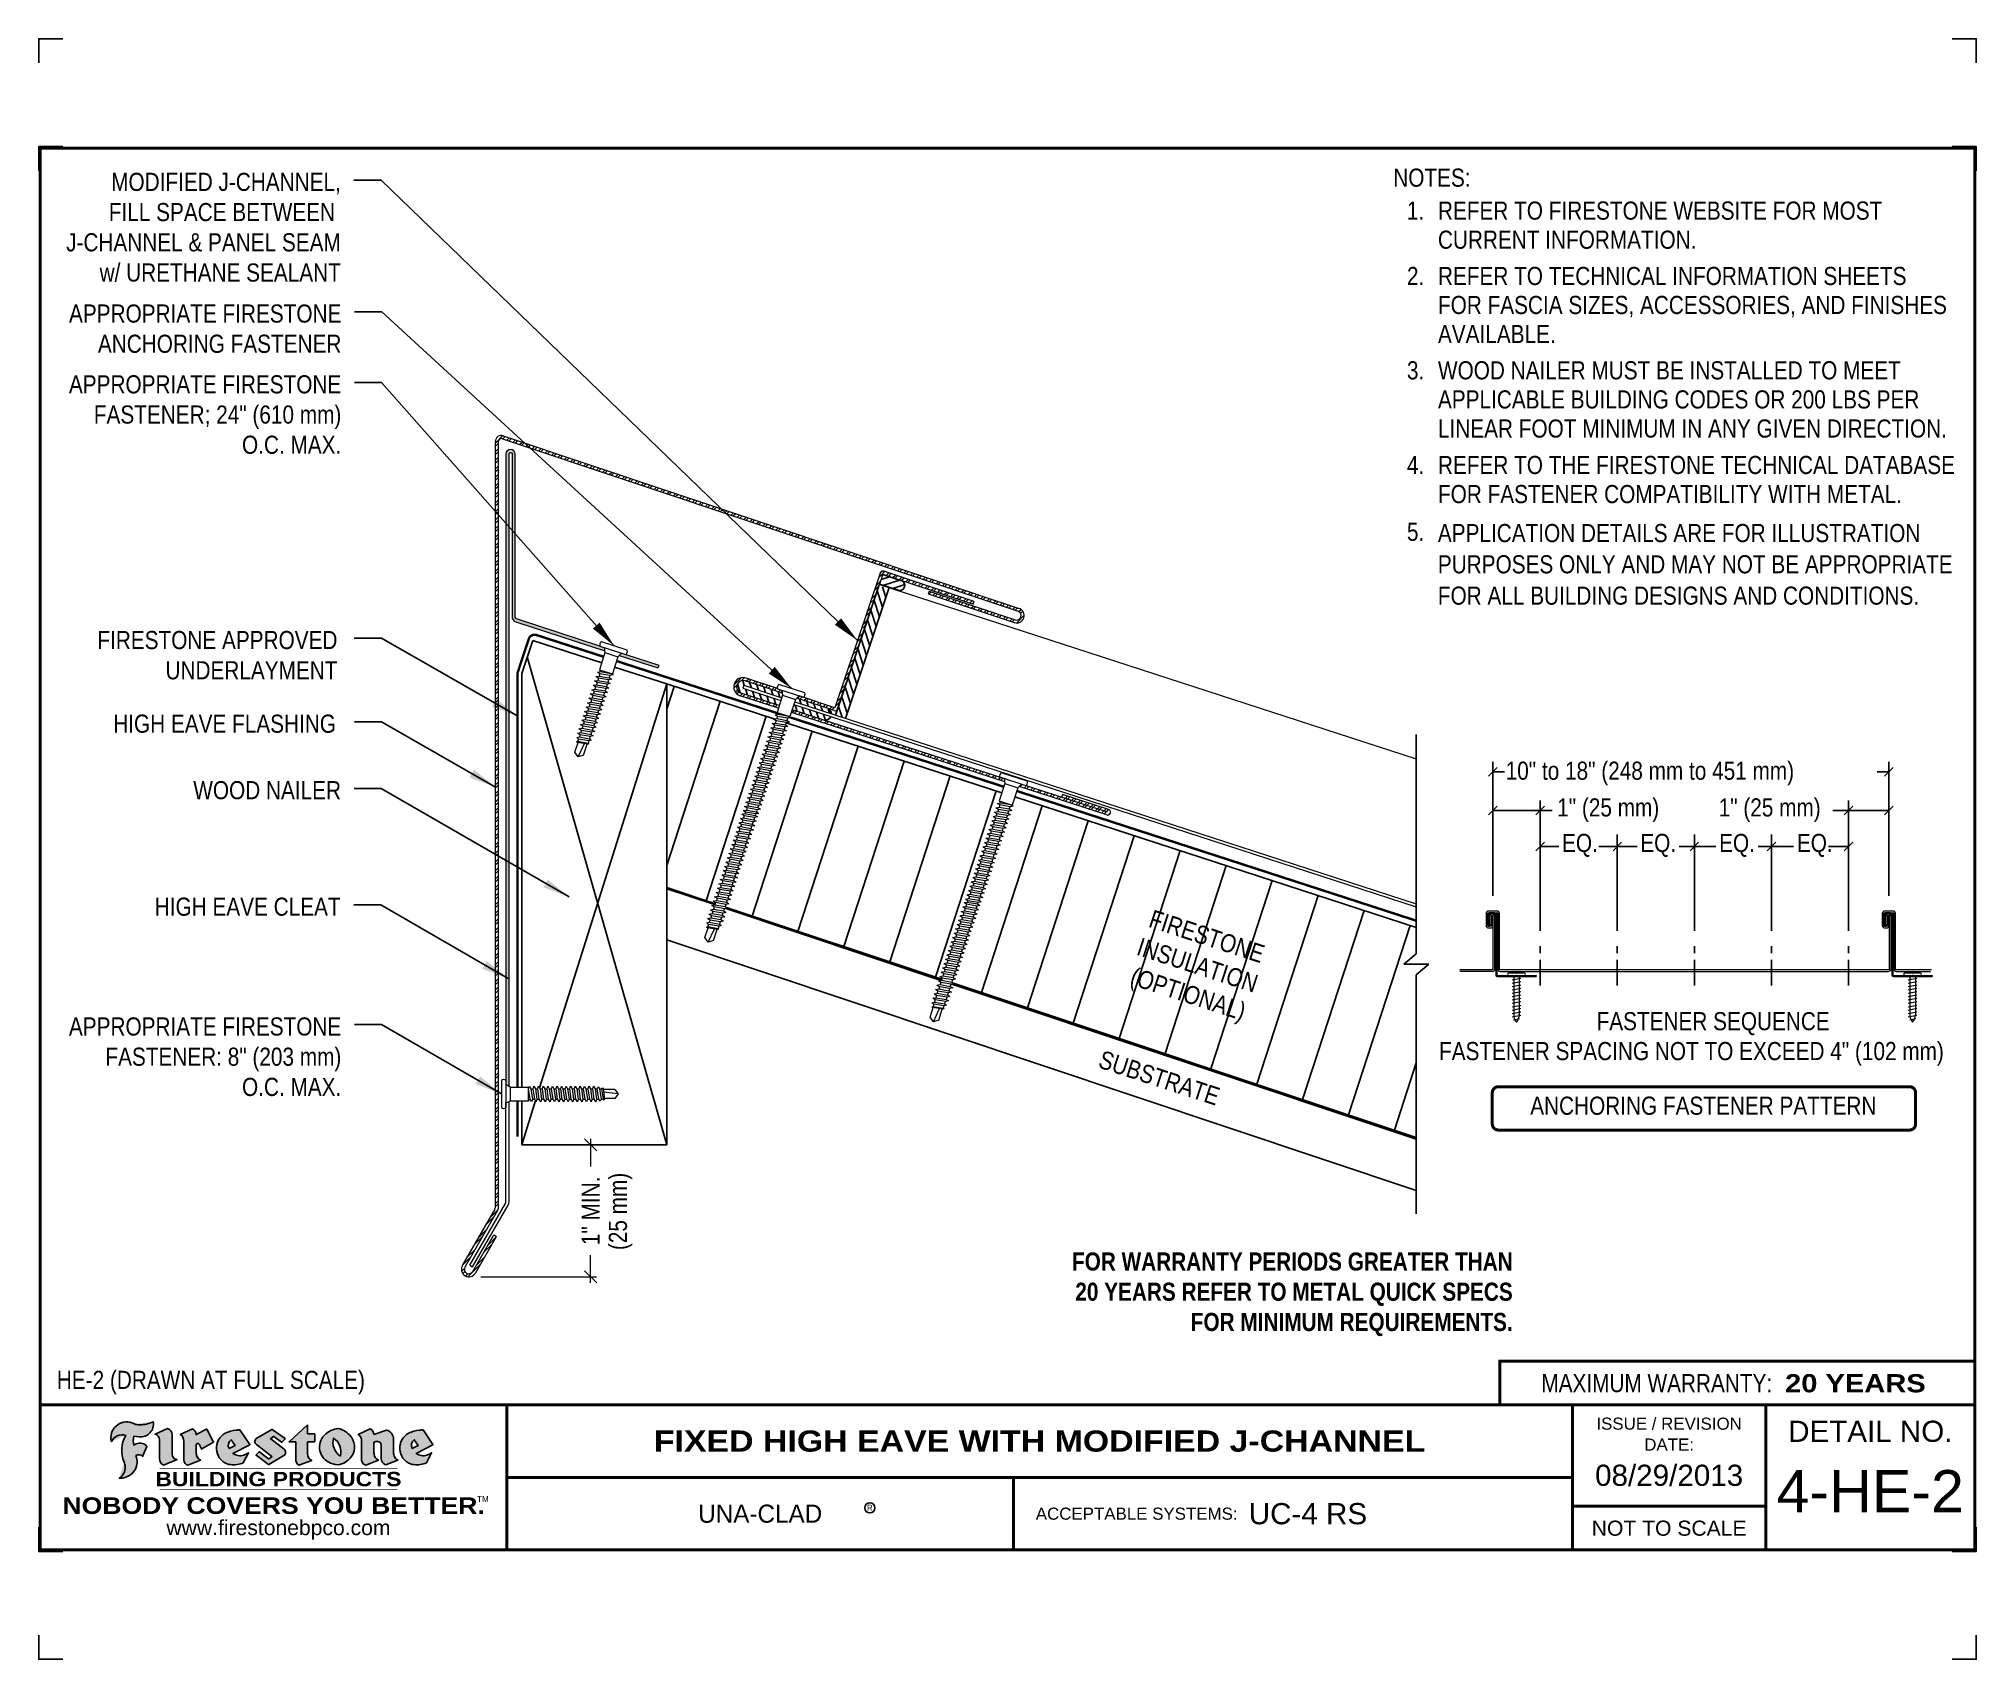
# Model space of a CAD drawing. Header units: inches. Extents: x 0 to 20, y 0 to 16.8.
import ezdxf
from ezdxf.enums import TextEntityAlignment as Align

# ---------------------------------------------------------------- set-up
doc = ezdxf.new("R2010")
doc.units = ezdxf.units.IN
doc.header["$MEASUREMENT"] = 0
doc.linetypes.add('HIDDEN', pattern=[0.375, 0.25, -0.125])
doc.layers.get('0').update_dxf_attribs({"linetype": 'CONTINUOUS'})
doc.layers.get('DEFPOINTS').update_dxf_attribs({"linetype": 'CONTINUOUS'})
doc.layers.add('FSBP-ACCESSORY-FIRESTONE', color=7, linetype='CONTINUOUS', lineweight=9)
doc.layers.add('FSBP-TRIMS', color=7, linetype='CONTINUOUS', lineweight=9)
for name, color, linetype in [('FSBP-ANNO-NOTE', 7, 'CONTINUOUS'), ('FSBP-INSULATION', 7, 'CONTINUOUS'), ('FSBP-MEMBRANE', 7, 'CONTINUOUS'), ('FSBP-SEALANTS', 1, 'CONTINUOUS'), ('FSBP-SUBSTRATE-GENERIC', 9, 'CONTINUOUS'), ('FSBP-TTLB', 7, 'CONTINUOUS'), ('FSBP-TTLB-BORDER', 7, 'CONTINUOUS'), ('FSBP-TTLB-TEXT', 7, 'CONTINUOUS'), ('FSBP-WOOD', 7, 'CONTINUOUS')]:
    doc.layers.add(name, color=color, linetype=linetype)
doc.styles.add('ARIAL', font='arial.ttf')
doc.styles.add('ARIAL_BOLD', font='')
doc.styles.add('ARIAL_NAR', font='ARIALN.TTF')
doc.styles.add('BANKGOTHIC', font='bgothm.ttf')
doc.styles.add('FSBP_ARIAL_NAR', font='ARIALN.TTF')
doc.styles.add('TXT', font='simplex.shx')
doc.styles.get('ARIAL_BOLD').set_extended_font_data('Arial Black')
doc.dimstyles.new('FSBP-DIM', dxfattribs={"dimtxt": 0.1875, "dimasz": 0.125, "dimexe": 0.0625, "dimexo": 0.125, "dimgap": 0.125, "dimtad": 0, "dimdec": 0, "dimzin": 1, "dimdsep": 46, "dimlunit": 4, "dimtxsty": 'FSBP_ARIAL_NAR', "dimblk": 'OBLIQUE', "dimcen": 0.09375, "dimdle": 0.0625, "dimclrd": 256, "dimclre": 256, "dimclrt": 256, "dimadec": 0, "dimazin": 0, "dimtfac": 1, "dimtdec": 0, "dimtmove": 1, "dimatfit": 3, "dimfxl": 0, "dimtolj": 1, "dimtzin": 0, "dimlwd": -1, "dimlwe": -1, "dimarcsym": 0})
doc.dimstyles.new('STANDARD$7', dxfattribs={"dimscale": 1.5, "dimtxt": 0.2, "dimasz": 0.1, "dimexe": 0.1, "dimexo": 0.125, "dimgap": 0.09, "dimtad": 0, "dimdec": 3, "dimzin": 4, "dimdsep": 46, "dimtxsty": 'TXT', "dimcen": 0.09, "dimadec": 0, "dimazin": 0, "dimtfac": 1, "dimtdec": 3, "dimtofl": 0, "dimtmove": 2, "dimatfit": 3, "dimfxl": 0, "dimtolj": 1, "dimtzin": 4, "dimarcsym": 0})

msp = doc.modelspace()

# ---------------------------------------------------------------- texts
at = {"layer": 'DEFPOINTS', "style": 'FSBP_ARIAL_NAR'}
msp.add_text('HE-2 (DRAWN AT FULL SCALE)', height=0.1875, dxfattribs=at).set_placement((0.187, 2.89), align=Align.MIDDLE_LEFT)
at = {"layer": 'FSBP-ANNO-NOTE', "style": 'FSBP_ARIAL_NAR'}
for s, p in [('NOTES:', (14.004, 15.325)), ('REFER TO FIRESTONE WEBSITE FOR MOST', (14.466, 14.984)), ('CURRENT INFORMATION.', (14.466, 14.683)), ('REFER TO TECHNICAL INFORMATION SHEETS', (14.466, 14.308)), ('FOR FASCIA SIZES, ACCESSORIES, AND FINISHES', (14.466, 14.008)), ('AVAILABLE.', (14.466, 13.707)), ('WOOD NAILER MUST BE INSTALLED TO MEET', (14.466, 13.332)), ('APPLICABLE BUILDING CODES OR 200 LBS PER', (14.466, 13.031)), ('LINEAR FOOT MINIMUM IN ANY GIVEN DIRECTION.', (14.466, 12.73)), ('REFER TO THE FIRESTONE TECHNICAL DATABASE', (14.466, 12.353)), ('FOR FASTENER COMPATIBILITY WITH METAL.', (14.466, 12.052))]:
    msp.add_text(s, height=0.1875, dxfattribs=at).set_placement(p, align=Align.MIDDLE_LEFT)
for s, p in [('1.', (14.234, 14.984)), ('2.', (14.235, 14.308)), ('3.', (14.235, 13.332)), ('4.', (14.235, 12.353)), ('5.', (14.235, 11.662))]:
    msp.add_text(s, height=0.1875, dxfattribs=at).set_placement(p, align=Align.MIDDLE_CENTER)
for s, p in [('10" to 18" (248 mm to 451 mm)', (15.166, 9.097)), ('1" (25 mm)', (15.699, 8.717)), ('1" (25 mm)', (17.368, 8.717)), ('EQ.', (15.749, 8.35)), ('EQ.', (16.558, 8.35)), ('EQ.', (17.373, 8.35)), ('EQ.', (18.177, 8.35)), ('FASTENER SEQUENCE', (16.106, 6.506)), ('FASTENER SPACING NOT TO EXCEED 4" (102 mm)', (14.477, 6.197)), ('ANCHORING FASTENER PATTERN', (15.42, 5.632))]:
    msp.add_text(s, height=0.1875, dxfattribs=at).set_placement(p)
msp.add_text('SUBSTRATE', height=0.1875, rotation=342, dxfattribs=at).set_placement((11.585, 6.014), align=Align.MIDDLE_CENTER)
at = {"layer": 'FSBP-ANNO-NOTE', "insert": (3.123, 15.375), "char_height": 0.1875, "width": 2.85404, "attachment_point": 3, "style": 'FSBP_ARIAL_NAR'}
msp.add_mtext('MODIFIED J-CHANNEL, FILL SPACE BETWEEN  J-CHANNEL & PANEL SEAM w/ URETHANE SEALANT', dxfattribs=at)
at = {"layer": 'FSBP-ANNO-NOTE', "char_height": 0.1875, "attachment_point": 3, "style": 'FSBP_ARIAL_NAR'}
for s, insert in [('APPROPRIATE FIRESTONE \\PANCHORING FASTENER', (3.129, 14.013)), ('APPROPRIATE FIRESTONE \\PFASTENER; 24" (610 mm) \\PO.C. MAX.', (3.128, 13.281)), ('FIRESTONE APPROVED \\PUNDERLAYMENT', (3.088, 10.636)), ('HIGH EAVE FLASHING', (3.073, 9.771)), ('WOOD NAILER', (3.125, 9.083)), ('HIGH EAVE CLEAT', (3.121, 7.878)), ('APPROPRIATE FIRESTONE \\PFASTENER: 8" (203 mm) \\PO.C. MAX.', (3.128, 6.639)), ('{\\fArial Narrow|b1|i0|c0|p34;FOR WARRANTY PERIODS GREATER THAN\\P20 YEARS REFER TO METAL QUICK SPECS\\PFOR MINIMUM REQUIREMENTS.}', (15.239, 4.208))]:
    msp.add_mtext(s, dxfattribs=dict(at, insert=insert))
at = {"layer": 'FSBP-ANNO-NOTE', "insert": (12.106, 7.567), "char_height": 0.1875, "width": 1.2672, "attachment_point": 2, "rotation": 342, "style": 'FSBP_ARIAL_NAR'}
msp.add_mtext('FIRESTONE INSULATION (OPTIONAL)', dxfattribs=at)
at = {"layer": 'FSBP-TRIMS', "style": 'FSBP_ARIAL_NAR'}
for s, p in [('APPLICATION DETAILS ARE FOR ILLUSTRATION', (14.465, 11.555)), ('PURPOSES ONLY AND MAY NOT BE APPROPRIATE', (14.465, 11.232)), ('FOR ALL BUILDING DESIGNS AND CONDITIONS.', (14.465, 10.908))]:
    msp.add_text(s, height=0.1875, dxfattribs=at).set_placement(p)
at = {"layer": 'FSBP-TRIMS', "insert": (6.016, 4.632), "char_height": 0.1875, "attachment_point": 5, "rotation": 90, "style": 'FSBP_ARIAL_NAR'}
msp.add_mtext('\\A1;(25 mm)', dxfattribs=at)

# ---------------------------------------------------------------- blocks, each defined once
blk = doc.blocks.new('FSBP_AP_FASTENER_02')
at = {"layer": 'FSBP-ACCESSORY-FIRESTONE'}
for p, q in [((8.068, 9.254), (8.091, 9.207)), ((8.232, 9.207), (8.255, 9.254)), ((8.091, 9.207), (8.091, 9.02)), ((8.091, 9.207), (8.232, 9.207)), ((8.091, 9.02), (8.109, 9.005)), ((8.232, 9.207), (8.232, 9.02)), ((8.109, 8.981), (8.109, 8.957)), ((8.109, 8.934), (8.109, 8.91)), ((8.109, 8.886), (8.109, 8.863)), ((8.109, 8.839), (8.109, 8.815)), ((8.214, 8.996), (8.214, 8.973)), ((8.214, 8.949), (8.214, 8.925)), ((8.214, 8.901), (8.214, 8.878)), ((8.214, 8.854), (8.214, 8.83)), ((8.109, 8.792), (8.109, 8.768)), ((8.109, 8.744), (8.109, 8.721)), ((8.109, 8.697), (8.109, 8.673)), ((8.109, 8.65), (8.109, 8.626)), ((8.214, 8.807), (8.214, 8.783)), ((8.214, 8.759), (8.214, 8.736)), ((8.214, 8.712), (8.214, 8.688)), ((8.214, 8.665), (8.214, 8.641)), ((8.214, 8.617), (8.214, 8.594)), ((8.109, 8.602), (8.109, 8.579)), ((8.109, 8.555), (8.109, 8.531)), ((8.109, 8.508), (8.109, 8.484)), ((8.109, 8.46), (8.109, 8.437)), ((8.214, 8.57), (8.214, 8.546)), ((8.214, 8.523), (8.214, 8.499)), ((8.214, 8.475), (8.214, 8.452)), ((8.214, 8.428), (8.214, 8.404)), ((8.109, 8.413), (8.109, 8.389)), ((8.109, 8.366), (8.109, 8.342)), ((8.109, 8.318), (8.109, 8.295)), ((8.109, 8.271), (8.109, 8.247)), ((8.114, 8.13), (8.114, 8.236)), ((8.161, 8.095), (8.18, 8.246)), ((8.208, 8.13), (8.208, 8.25)), ((8.214, 8.381), (8.214, 8.357)), ((8.214, 8.333), (8.214, 8.31)), ((8.214, 8.286), (8.214, 8.262)), ((8.161, 8.095), (8.114, 8.13)), ((8.208, 8.13), (8.161, 8.095))]:
    blk.add_line(p, q, dxfattribs=at)
blk.add_lwpolyline([(8.302, 9.254, 0.375321), (8.302, 9.301), (8.302, 9.301), (8.021, 9.301), (8.021, 9.301, 0.375321), (8.021, 9.254)], format="xyb", close=True, dxfattribs=at)
for points in [[(8.079, 8.989), (8.109, 9.005), (8.214, 9.02), (8.243, 9.012), (8.214, 8.996), (8.109, 8.981)], [(8.079, 8.941), (8.109, 8.957), (8.214, 8.973), (8.243, 8.965), (8.214, 8.949), (8.109, 8.934)], [(8.079, 8.894), (8.109, 8.91), (8.214, 8.925), (8.243, 8.918), (8.214, 8.901), (8.109, 8.886)], [(8.079, 8.847), (8.109, 8.863), (8.214, 8.878), (8.243, 8.87), (8.214, 8.854), (8.109, 8.839)], [(8.079, 8.799), (8.109, 8.815), (8.214, 8.83), (8.243, 8.823), (8.214, 8.807), (8.109, 8.792)], [(8.079, 8.752), (8.109, 8.768), (8.214, 8.783), (8.243, 8.775), (8.214, 8.759), (8.109, 8.744)], [(8.079, 8.705), (8.109, 8.721), (8.214, 8.736), (8.243, 8.728), (8.214, 8.712), (8.109, 8.697)], [(8.079, 8.657), (8.109, 8.673), (8.214, 8.688), (8.243, 8.681), (8.214, 8.665), (8.109, 8.65)], [(8.079, 8.61), (8.109, 8.626), (8.214, 8.641), (8.243, 8.633), (8.214, 8.617), (8.109, 8.602)], [(8.079, 8.563), (8.109, 8.579), (8.214, 8.594), (8.243, 8.586), (8.214, 8.57), (8.109, 8.555)], [(8.079, 8.515), (8.109, 8.531), (8.214, 8.546), (8.243, 8.539), (8.214, 8.523), (8.109, 8.508)], [(8.079, 8.468), (8.109, 8.484), (8.214, 8.499), (8.243, 8.491), (8.214, 8.475), (8.109, 8.46)], [(8.079, 8.421), (8.109, 8.437), (8.214, 8.452), (8.243, 8.444), (8.214, 8.428), (8.109, 8.413)], [(8.079, 8.373), (8.109, 8.389), (8.214, 8.404), (8.243, 8.397), (8.214, 8.381), (8.109, 8.366)], [(8.079, 8.326), (8.109, 8.342), (8.214, 8.357), (8.243, 8.349), (8.214, 8.333), (8.109, 8.318)], [(8.087, 8.28), (8.109, 8.295), (8.214, 8.31), (8.236, 8.301), (8.214, 8.286), (8.109, 8.271)], [(8.098, 8.24), (8.109, 8.247), (8.214, 8.262), (8.225, 8.258), (8.214, 8.25), (8.109, 8.235)]]:
    blk.add_lwpolyline(points, close=True, dxfattribs=at)
blk.add_lwpolyline([(8.091, 9.02), (8.232, 9.02)], dxfattribs=at)
blk = doc.blocks.new('_OBLIQUE')
at = {"color": 0, "linetype": 'ByBlock'}
blk.add_line((-0.5, -0.5), (0.5, 0.5), dxfattribs=at)
blk = doc.blocks.new('*D2')
at = {"layer": 'DEFPOINTS', "color": 0, "transparency": 16777216}
for p in [(4.993, 5.32), (4.447, 3.956), (5.706, 3.956)]:
    blk.add_point(p, dxfattribs=at)
at = {"layer": 'FSBP-TRIMS', "transparency": 16777216}
for p, q in [((5.118, 5.32), (5.768, 5.32)), ((5.706, 5.383), (5.706, 5.097)), ((5.706, 3.893), (5.706, 4.179)), ((4.572, 3.956), (5.768, 3.956))]:
    blk.add_line(p, q, dxfattribs=at)
at = {"layer": 'FSBP-TRIMS', "transparency": 16777216, "xscale": 0.125, "yscale": 0.125, "zscale": 0.125}
for p, rotation in [((5.706, 5.32), 90), ((5.706, 3.956), 270)]:
    blk.add_blockref('_OBLIQUE', p, dxfattribs=dict(at, rotation=rotation))
at = {"layer": 'FSBP-TRIMS', "transparency": 16777216, "insert": (5.706, 4.638), "char_height": 0.1875, "attachment_point": 5, "rotation": 90, "style": 'FSBP_ARIAL_NAR'}
blk.add_mtext('\\A1;1" MIN.', dxfattribs=at)
blk = doc.blocks.new('A$C486F1324')
at = {"layer": 'FSBP-TTLB-TEXT'}
h = blk.add_hatch(color=1, dxfattribs=at)
edge = h.paths.add_edge_path()
edge.add_arc((1.053, 2.433), 0.132, 264.041, 370.3106)
edge.add_arc((1.043, 2.752), 0.327, 270.0506, 295.2346, ccw=False)
edge.add_arc((1.038, 2.564), 0.139, 249.3281, 272.0749, ccw=False)
edge.add_line((0.989, 2.434), (0.963, 2.446))
edge.add_arc((0.91, 2.291), 0.163, 70.8459, 194.3325)
edge.add_arc((0.86, 2.205), 0.118, 70.9695, 156.9641, ccw=False)
edge.add_arc((1.169, 2.162), 0.311, 150.3231, 203.2084)
edge.add_arc((0.772, 1.99), 0.122, 0.8849, 24.3467, ccw=False)
edge.add_arc((0.765, 1.983), 0.129, -58.3666, 3.6217, ccw=False)
edge.add_arc((0.841, 2.052), 0.178, 267.2205, 354.1382)
edge.add_arc((0.806, 2.03), 0.213, 0.9996, 21.005)
edge.add_arc((1.034, 2.064), 0.0514, 40.8212, 125.5273, ccw=False)
edge.add_line((1.073, 2.098), (1.118, 2.2))
edge.add_arc((1.056, 2.161), 0.0733, 32.3168, 66.3148)
edge.add_arc((1.048, 2.125), 0.11, 69.8179, 125.2547)
edge.add_arc((1.143, 2.262), 0.166, 164.157, 196.5811, ccw=False)
edge.add_line((0.984, 2.307), (1.039, 2.301))
h = blk.add_hatch(color=1, dxfattribs=at)
edge = h.paths.add_edge_path()
edge.add_line((2.779, 2.424), (2.779, 2.334))
edge.add_arc((2.781, 2.334), 0.00231, 180, 270)
edge.add_line((2.781, 2.332), (2.851, 2.332))
edge.add_arc((2.851, 2.329), 0.00231, 0, 90, ccw=False)
edge.add_line((2.853, 2.329), (2.853, 2.252))
edge.add_arc((2.851, 2.252), 0.00231, 270, 360, ccw=False)
edge.add_line((2.851, 2.249), (2.781, 2.249))
edge.add_arc((2.781, 2.247), 0.00231, 90, 180)
edge.add_line((2.779, 2.247), (2.779, 2.127))
edge.add_arc((2.852, 2.124), 0.0734, 177.0803, 245.325)
edge.add_line((2.822, 2.057), (2.69, 2.008))
edge.add_arc((2.724, 2.067), 0.0675, 177.0345, 239.6926, ccw=False)
edge.add_line((2.657, 2.07), (2.657, 2.247))
edge.add_arc((2.654, 2.247), 0.00231, 360, 450)
edge.add_line((2.654, 2.249), (2.588, 2.249))
edge.add_line((2.588, 2.249), (2.779, 2.424))
h = blk.add_hatch(color=1, dxfattribs=at)
edge = h.paths.add_edge_path()
edge.add_line((1.291, 2.008), (1.431, 2.065))
edge.add_arc((1.437, 2.122), 0.0573, 181.9718, 264.3185, ccw=False)
edge.add_line((1.379, 2.12), (1.379, 2.321))
edge.add_arc((1.31, 2.32), 0.0691, 0.0934, 72.4283)
edge.add_line((1.331, 2.386), (1.202, 2.328))
edge.add_arc((1.191, 2.272), 0.0573, -0.0174, 78.3221, ccw=False)
edge.add_line((1.248, 2.272), (1.248, 2.076))
edge.add_arc((1.321, 2.075), 0.0731, 179.4272, 245.3846)
h = blk.add_hatch(color=1, dxfattribs=at)
edge = h.paths.add_edge_path()
edge.add_line((1.808, 2.247), (1.738, 2.379))
edge.add_arc((1.736, 2.378), 0.00231, 27.872, 117.3767)
edge.add_line((1.735, 2.38), (1.626, 2.324))
edge.add_arc((1.563, 2.325), 0.0636, 359.1658, 425.8794)
edge.add_line((1.589, 2.383), (1.463, 2.326))
edge.add_arc((1.423, 2.26), 0.076, -3.4414, 59.0799, ccw=False)
edge.add_line((1.499, 2.256), (1.499, 2.058))
edge.add_arc((1.556, 2.063), 0.057, 184.1557, 255.3066)
edge.add_line((1.542, 2.007), (1.673, 2.06))
edge.add_arc((1.704, 2.129), 0.0752, 207.5161, 245.6492, ccw=False)
edge.add_arc((1.737, 2.139), 0.109, 179.4823, 204.5538, ccw=False)
edge.add_line((1.627, 2.14), (1.627, 2.218))
edge.add_arc((1.644, 2.217), 0.0169, 28.3562, 174.855, ccw=False)
edge.add_arc((1.643, 2.211), 0.0211, 22.2169, 40.1021, ccw=False)
edge.add_line((1.663, 2.219), (1.682, 2.176))
edge.add_arc((1.684, 2.177), 0.00231, 204.5451, 299.6324)
edge.add_line((1.686, 2.175), (1.807, 2.244))
edge.add_line((1.807, 2.244), (1.808, 2.247))
h = blk.add_hatch(color=1, dxfattribs=at)
h.paths.add_polyline_path([(2.079, 2.373, 0.025243), (2.041, 2.37, 0.121361), (1.917, 2.33, 0.615167), (1.948, 2.021, 0.053068), (1.984, 2.013, 0.115093), (2.115, 2.031), (2.167, 2.136, -0.087554), (2.12, 2.112, -0.265592), (2.008, 2.13), (2.181, 2.217, 0.451895), (2.182, 2.22)])
h.paths.add_polyline_path([(2.03, 2.212), (1.967, 2.179, -0.372053), (1.989, 2.27)], flags=16)
h = blk.add_hatch(color=1, dxfattribs=at)
edge = h.paths.add_edge_path()
edge.add_arc((2.276, 2.253), 0.0415, 123.2081, 232.2027, ccw=False)
edge.add_line((2.253, 2.288), (2.409, 2.377))
edge.add_arc((2.41, 2.375), 0.00231, 55.6464, 119.6543, ccw=False)
edge.add_line((2.412, 2.377), (2.547, 2.284))
edge.add_arc((2.546, 2.282), 0.00231, -42.7311, 54.4661, ccw=False)
edge.add_line((2.548, 2.28), (2.514, 2.244))
edge.add_arc((2.512, 2.245), 0.00231, 233.7527, 317.2689, ccw=False)
edge.add_line((2.511, 2.244), (2.429, 2.303))
edge.add_arc((2.428, 2.301), 0.00231, 53.7527, 124.4136)
edge.add_line((2.427, 2.303), (2.399, 2.284))
edge.add_arc((2.4, 2.282), 0.00231, 124.4136, 231.8459)
edge.add_line((2.398, 2.28), (2.536, 2.173))
edge.add_arc((2.51, 2.14), 0.0415, -55.2123, 51.8459, ccw=False)
edge.add_line((2.534, 2.106), (2.38, 2.013))
edge.add_arc((2.379, 2.015), 0.00231, 233.2956, 301.2087, ccw=False)
edge.add_line((2.377, 2.013), (2.247, 2.11))
edge.add_arc((2.248, 2.112), 0.00231, 135.5134, 233.218, ccw=False)
edge.add_line((2.247, 2.114), (2.278, 2.146))
edge.add_arc((2.28, 2.145), 0.00231, 53.0353, 135.5134, ccw=False)
edge.add_line((2.281, 2.146), (2.377, 2.074))
edge.add_arc((2.379, 2.076), 0.00231, 233.0353, 302.2363)
edge.add_line((2.38, 2.074), (2.41, 2.093))
edge.add_arc((2.409, 2.095), 0.00231, 302.2363, 412.2027)
edge.add_line((2.41, 2.097), (2.251, 2.22))
h = blk.add_hatch(color=1, dxfattribs=at)
edge = h.paths.add_edge_path(flags=16)
edge.add_arc((2.956, 2.146), 0.168, 344.5559, 417.014)
edge.add_arc((3.21, 2.242), 0.168, 164.5559, 237.014)
edge = h.paths.add_edge_path()
edge.add_arc((3.085, 2.191), 0.183, 136.0915, 191.2134)
edge.add_arc((3.081, 2.199), 0.18, 194.0167, 240.6664)
edge.add_arc((3.114, 2.246), 0.238, 239.2975, 264.289)
edge.add_arc((3.064, 2.212), 0.204, 277.1987, 326.5036)
edge.add_arc((3.093, 2.197), 0.171, 325.3769, 406.3828)
edge.add_arc((3.027, 2.141), 0.257, 44.2846, 73.829)
edge.add_arc((3.133, 2.132), 0.258, 97.5029, 134.1039)
h = blk.add_hatch(color=1, dxfattribs=at)
edge = h.paths.add_edge_path()
edge.add_line((3.338, 2.059), (3.338, 2.256))
edge.add_arc((3.262, 2.26), 0.076, 356.5586, 419.0799)
edge.add_line((3.301, 2.326), (3.428, 2.383))
edge.add_arc((3.402, 2.325), 0.0636, 0.3963, 65.8794, ccw=False)
edge.add_line((3.465, 2.325), (3.596, 2.371))
edge.add_arc((3.571, 2.278), 0.0969, 2.367, 75.1862, ccw=False)
edge.add_line((3.668, 2.282), (3.668, 2.142))
edge.add_arc((3.778, 2.139), 0.109, 178.3666, 204.5538)
edge.add_arc((3.745, 2.129), 0.0752, 207.5161, 245.2241)
edge.add_line((3.713, 2.06), (3.588, 2.01))
edge.add_arc((3.611, 2.078), 0.0718, 180.3329, 251.5102, ccw=False)
edge.add_line((3.539, 2.078), (3.539, 2.216))
edge.add_arc((3.502, 2.216), 0.0373, 359.3451, 449.05)
edge.add_arc((3.498, 2.189), 0.0645, 86.294, 119.8211)
edge.add_line((3.466, 2.245), (3.466, 2.14))
edge.add_arc((3.576, 2.139), 0.109, 179.4823, 204.5538)
edge.add_arc((3.543, 2.129), 0.0752, 207.5161, 245.6492)
edge.add_line((3.512, 2.06), (3.381, 2.007))
edge.add_arc((3.395, 2.063), 0.0569, 183.9299, 255.3185, ccw=False)
h = blk.add_hatch(color=1, dxfattribs=at)
h.paths.add_polyline_path([(3.973, 2.373, 0.025243), (3.935, 2.37, 0.108564), (3.824, 2.337, 0.64259), (3.843, 2.021, 0.053068), (3.878, 2.013, 0.115093), (4.009, 2.031), (4.061, 2.136, -0.087554), (4.014, 2.112, -0.265592), (3.903, 2.13), (4.075, 2.217, 0.451895), (4.076, 2.22)])
h.paths.add_polyline_path([(3.924, 2.212), (3.861, 2.179, -0.372053), (3.883, 2.27)], flags=16)
blk.add_circle((8.593, 1.566), 0.0527)
at = {"layer": 'DEFPOINTS', "linetype": 'Continuous', "ltscale": 1.75}
for points in [[(0, 16.512), (0, 16.762), (0.25, 16.762)], [(20.031, 16.512), (20.031, 16.762), (19.781, 16.762)], [(0, 0.25), (0, 0), (0.25, 0)], [(20.031, 0.25), (20.031, 0), (19.781, 0)]]:
    blk.add_lwpolyline(points, dxfattribs=at)
at = {"layer": 'DEFPOINTS', "color": 1}
for points in [[(0.25, 15.646), (0, 15.646), (0, 15.396)], [(20.031, 15.396), (20.031, 15.646), (19.781, 15.646)], [(0.25, 1.115), (0, 1.115), (0, 1.365)], [(20.031, 1.365), (20.031, 1.115), (19.781, 1.115)]]:
    blk.add_lwpolyline(points, dxfattribs=at)
at = {"layer": 'FSBP-TTLB', "const_width": 0.0312}
blk.add_lwpolyline([(15.106, 2.631), (20.016, 2.631), (20.016, 3.082), (15.106, 3.082)], close=True, dxfattribs=at)
for points in [[(0.016, 2.631), (0.016, 1.131), (20.016, 1.131), (20.016, 2.631), (0.016, 2.631)], [(4.841, 2.631), (4.841, 1.881)], [(15.856, 2.631), (15.856, 1.131)], [(17.857, 2.631), (17.857, 1.131)], [(20.016, 2.631), (20.016, 1.131)], [(4.841, 1.881), (15.856, 1.881)], [(4.841, 1.881), (4.841, 1.131)], [(15.856, 1.582), (17.857, 1.582)]]:
    blk.add_lwpolyline(points, dxfattribs=at)
at = {"layer": 'FSBP-TTLB-BORDER', "const_width": 0.0312}
blk.add_lwpolyline([(20.016, 2.631), (20.016, 15.631), (0.016, 15.631), (0.016, 2.631)], dxfattribs=at)
at = {"layer": 'FSBP-TTLB-TEXT', "color": 1}
blk.add_line((0.751, 2.251), (0.751, 2.251), dxfattribs=at)
for points in [[(1.039, 2.301, 0.500051), (1.183, 2.456, -0.11033), (1.043, 2.425, -0.099579), (0.989, 2.434), (0.963, 2.446, 0.597816), (0.751, 2.251, -0.393883), (0.899, 2.316, 0.234941), (0.883, 2.04, -0.10273), (0.894, 1.991, -0.277269), (0.833, 1.873, 0.398543), (1.019, 2.033, 0.087512), (1.005, 2.106, -0.387403), (1.073, 2.098), (1.118, 2.2, 0.149442), (1.086, 2.228, 0.24672), (0.984, 2.215, -0.142429), (0.984, 2.307), (1.039, 2.301)], [(2.779, 2.424), (2.779, 2.334, 0.414214), (2.781, 2.332), (2.851, 2.332, -0.414214), (2.853, 2.329), (2.853, 2.252, -0.414214), (2.851, 2.249), (2.781, 2.249, 0.414214), (2.779, 2.247), (2.779, 2.127, 0.306899), (2.822, 2.057), (2.69, 2.008, -0.280419), (2.657, 2.07), (2.657, 2.247, 0.414214), (2.654, 2.249), (2.588, 2.249), (2.779, 2.424)], [(2.182, 2.22), (2.079, 2.373, 0.025243), (2.041, 2.37, 0.108564), (1.929, 2.337, 0.64259), (1.948, 2.021, 0.053068), (1.984, 2.013, 0.115093), (2.115, 2.031), (2.167, 2.136, -0.087554), (2.12, 2.112, -0.265592), (2.008, 2.13), (2.181, 2.217)], [(4.076, 2.22), (3.973, 2.373, 0.025243), (3.935, 2.37, 0.108564), (3.824, 2.337, 0.64259), (3.843, 2.021, 0.053068), (3.878, 2.013, 0.115093), (4.009, 2.031), (4.061, 2.136, -0.087554), (4.014, 2.112, -0.265592), (3.903, 2.13), (4.075, 2.217)], [(4.075, 2.217, 0.451895), (4.076, 2.22, 0.451895)]]:
    blk.add_lwpolyline(points, format="xyb", dxfattribs=at)
for points in [[(1.291, 2.008), (1.431, 2.065, -0.37561), (1.379, 2.12), (1.379, 2.321, 0.326536), (1.331, 2.386), (1.202, 2.328, -0.355786), (1.248, 2.272), (1.248, 2.076, 0.296011)], [(1.808, 2.247), (1.738, 2.379, 0.411684), (1.735, 2.38), (1.626, 2.324, 0.299603), (1.589, 2.383), (1.463, 2.326, -0.279776), (1.499, 2.256), (1.499, 2.058, 0.320829), (1.542, 2.007), (1.673, 2.06, -0.16794), (1.637, 2.094, -0.109833), (1.627, 2.14), (1.627, 2.218, -0.743335), (1.659, 2.225, -0.078198), (1.663, 2.219), (1.682, 2.176, 0.440465), (1.686, 2.175), (1.807, 2.244)], [(1.967, 2.179), (2.03, 2.212), (1.989, 2.27, 0.372053)], [(2.251, 2.22, -0.515004), (2.253, 2.288), (2.409, 2.377, -0.286782), (2.412, 2.377), (2.547, 2.284, -0.451503), (2.548, 2.28), (2.514, 2.244, -0.381444), (2.511, 2.244), (2.429, 2.303, 0.318472), (2.427, 2.303), (2.399, 2.284, 0.506409), (2.398, 2.28), (2.536, 2.173, -0.50436), (2.534, 2.106), (2.38, 2.013, -0.305316), (2.377, 2.013), (2.247, 2.11, -0.45417), (2.247, 2.114), (2.278, 2.146, -0.376264), (2.281, 2.146), (2.377, 2.074, 0.31147), (2.38, 2.074), (2.41, 2.093, 0.520381), (2.41, 2.097)], [(2.953, 2.318, 0.245263), (2.906, 2.155, 0.206406), (2.992, 2.042, 0.10948), (3.09, 2.01, 0.218515), (3.234, 2.099, 0.368949), (3.212, 2.321, 0.129631), (3.099, 2.388, 0.161074)], [(3.118, 2.101, 0.327131), (3.048, 2.287, 0.327131)], [(3.338, 2.059), (3.338, 2.256, 0.279776), (3.301, 2.326), (3.428, 2.383, -0.293762), (3.465, 2.325), (3.596, 2.371, -0.328876), (3.668, 2.282), (3.668, 2.142, 0.114763), (3.678, 2.094, 0.166033), (3.713, 2.06), (3.588, 2.01, -0.320956), (3.539, 2.078), (3.539, 2.216, 0.412706), (3.503, 2.253, 0.147342), (3.466, 2.245), (3.466, 2.14, 0.109833), (3.476, 2.094, 0.16794), (3.512, 2.06), (3.381, 2.007, -0.321973), (3.338, 2.059, 29.147628)], [(3.861, 2.179), (3.924, 2.212), (3.883, 2.27, 0.372053)]]:
    blk.add_lwpolyline(points, format="xyb", close=True, dxfattribs=at)
at = {"layer": 'FSBP-TTLB-TEXT'}
for points, const_width in [([(1.25, 1.972), (3.707, 1.972)], 0.00781), ([(10.077, 1.881), (10.077, 1.131)], 0.0312), ([(1.25, 1.755), (3.707, 1.755)], 0.00781)]:
    blk.add_lwpolyline(points, dxfattribs=dict(at, const_width=const_width))
at = {"layer": 'FSBP-TTLB-TEXT', "color": 1}
for centre, start, end in [((1.806, 2.246), 299.6324, 27.872), ((2.18, 2.219), 296.7305, 34.0023)]:
    blk.add_arc(centre, 0.00231, start, end, dxfattribs=at)
at = {"layer": 'FSBP-TTLB-TEXT', "style": 'ARIAL_NAR'}
blk.add_text('MAXIMUM WARRANTY:', height=0.1875, dxfattribs=at).set_placement((17.921, 2.856), align=Align.MIDDLE_RIGHT)
at = {"layer": 'FSBP-TTLB-TEXT'}
for s, height, style, p in [('ISSUE / REVISION', 0.125, 'ARIAL', (16.856, 2.437)), ('DETAIL NO.', 0.2188, 'ARIAL', (18.936, 2.358)), ('DATE:', 0.125, 'ARIAL', (16.856, 2.221)), ('www.firestonebpco.com', 0.15625, 'ARIAL', (2.478, 1.362)), ('UNA-CLAD', 0.1875, 'BANKGOTHIC', (7.459, 1.506)), ('R', 0.0625, 'BANKGOTHIC', (8.592, 1.568)), ('NOT TO SCALE', 0.15625, 'ARIAL', (16.856, 1.356))]:
    blk.add_text(s, height=height, dxfattribs=dict(at, style=style)).set_placement(p, align=Align.MIDDLE_CENTER)
at = {"layer": 'FSBP-TTLB-TEXT', "lineweight": 18, "style": 'ARIAL_BOLD'}
blk.add_text('BUILDING PRODUCTS', height=0.14844, dxfattribs=at).set_placement((2.478, 1.864), align=Align.MIDDLE_CENTER)
at = {"layer": 'FSBP-TTLB-TEXT', "color": 1}
for s, height, style, p in [('NOBODY COVERS YOU BETTER.', 0.17188, 'ARIAL_BOLD', (2.428, 1.589)), ('TM', 0.0625, 'BANKGOTHIC', (4.592, 1.658))]:
    blk.add_text(s, height=height, dxfattribs=dict(at, style=style)).set_placement(p, align=Align.MIDDLE_CENTER)
at = {"layer": 'FSBP-TTLB-TEXT', "style": 'ARIAL'}
blk.add_text('ACCEPTABLE SYSTEMS:', height=0.125, dxfattribs=at).set_placement((10.308, 1.506), align=Align.MIDDLE_LEFT)
at = {"layer": 'FSBP-TTLB-TEXT'}
for tag, height, style, p in [('MAXIMUM_WARRANTY', 0.188, 'ARIAL_BOLD', (18.055, 2.855)), ('ACCPT_SYSTEMS', 0.219, 'ARIAL', (12.51, 1.506))]:
    blk.add_attdef(tag, text='', height=height, dxfattribs=dict(at, style=style)).set_placement(p, align=Align.MIDDLE_LEFT)
for tag, height, style, p in [('DETAIL_DESCP_LINE_1', 0.219, 'ARIAL_BOLD', (10.347, 2.257)), ('ISSUE_REV_DATE', 0.219, 'ARIAL', (16.856, 1.903)), ('DETAIL_NUMBER', 0.438, 'ARIAL', (18.935, 1.738))]:
    blk.add_attdef(tag, text='', height=height, dxfattribs=dict(at, style=style)).set_placement(p, align=Align.MIDDLE_CENTER)

# ---------------------------------------------------------------- dimensions: what is measured, and where the dimension line sits
at = {"layer": 'FSBP-TRIMS'}
dim = msp.add_linear_dim(base=(5.706, 3.956), p1=(4.993, 5.32), p2=(4.447, 3.956), angle=90, text='1" MIN.', dimstyle='FSBP-DIM', dxfattribs=at)
dim.commit()
dim.dimension.update_dxf_attribs({"geometry": '*D2', "text_midpoint": (5.706, 4.638)})

# ---------------------------------------------------------------- hatches: boundary and pattern name
at = {"layer": 'FSBP-ACCESSORY-FIRESTONE'}
for points in [[(15.065, 7.077, 0.414214), (15.08, 7.062), (15.117, 7.062), (15.117, 7.072), (15.075, 7.072), (15.075, 7.14), (15.065, 7.14)], [(19.16, 7.077, 0.414214), (19.175, 7.062), (19.212, 7.062), (19.212, 7.072), (19.17, 7.072), (19.17, 7.14), (19.16, 7.14)]]:
    msp.add_hatch(color=256, dxfattribs=at).paths.add_polyline_path(points)
at = {"layer": 'FSBP-INSULATION'}
h = msp.add_hatch(dxfattribs=at)
h.set_pattern_fill('ANSI31', color=256, scale=4, angle=27, style=0)
h.set_pattern_definition([(72, (0.14535, 0), (-0.475528, 0.154508), [])])
h.paths.add_polyline_path([(7.387, 9.09), (7.42, 9.096), (7.427, 9.119), (7.402, 9.135), (7.435, 9.141), (7.442, 9.164), (7.417, 9.18), (7.449, 9.186), (7.457, 9.209), (7.431, 9.225), (7.466, 9.232), (7.474, 9.256), (7.448, 9.272), (7.482, 9.278), (7.489, 9.301), (7.463, 9.317), (7.496, 9.323), (7.503, 9.346), (7.478, 9.362), (7.512, 9.369), (7.519, 9.391), (7.493, 9.407), (7.527, 9.413), (7.534, 9.436), (7.509, 9.452), (7.541, 9.458), (7.549, 9.481), (7.523, 9.497), (7.557, 9.504), (7.564, 9.526), (7.539, 9.542), (7.572, 9.549), (7.579, 9.571), (7.553, 9.587), (7.586, 9.594), (7.594, 9.616), (7.568, 9.633), (7.601, 9.639), (7.608, 9.661), (7.583, 9.678), (7.615, 9.684), (7.623, 9.706), (7.597, 9.723), (7.61, 9.725), (6.493, 10.088), (6.493, 9.562), (6.493, 7.981), (6.995, 7.814), (6.998, 7.826), (6.973, 7.842), (7.006, 7.848), (7.013, 7.871), (6.987, 7.887), (7.02, 7.893), (7.028, 7.916), (7.002, 7.932), (7.035, 7.938), (7.042, 7.961), (7.017, 7.977), (7.05, 7.983), (7.057, 8.006), (7.031, 8.022), (7.064, 8.028), (7.071, 8.051), (7.046, 8.067), (7.079, 8.073), (7.086, 8.096), (7.061, 8.112), (7.093, 8.118), (7.101, 8.141), (7.075, 8.157), (7.109, 8.164), (7.115, 8.184), (7.09, 8.201), (7.123, 8.207), (7.13, 8.229), (7.104, 8.246), (7.137, 8.252), (7.145, 8.274), (7.119, 8.291), (7.153, 8.297), (7.16, 8.319), (7.135, 8.336), (7.168, 8.342), (7.175, 8.364), (7.15, 8.381), (7.182, 8.387), (7.19, 8.409), (7.164, 8.426), (7.197, 8.432), (7.204, 8.454), (7.179, 8.471), (7.213, 8.477), (7.221, 8.499), (7.195, 8.515), (7.228, 8.522), (7.236, 8.544), (7.21, 8.56), (7.243, 8.567), (7.25, 8.589), (7.225, 8.605), (7.258, 8.612), (7.265, 8.634), (7.239, 8.65), (7.272, 8.657), (7.28, 8.679), (7.254, 8.695), (7.287, 8.702), (7.294, 8.724), (7.269, 8.741), (7.304, 8.747), (7.308, 8.761), (7.283, 8.778), (7.316, 8.784), (7.323, 8.805), (7.297, 8.821), (7.33, 8.827), (7.337, 8.85), (7.312, 8.866), (7.345, 8.872), (7.352, 8.895), (7.327, 8.911), (7.361, 8.918), (7.368, 8.94), (7.342, 8.956), (7.375, 8.962), (7.383, 8.985), (7.357, 9.001), (7.391, 9.007), (7.398, 9.029), (7.372, 9.045), (7.406, 9.051), (7.413, 9.074)])
h.paths.add_polyline_path([(7.446, 8.749), (7.411, 8.743), (7.406, 8.728), (7.432, 8.712), (7.399, 8.706), (7.392, 8.683), (7.417, 8.667), (7.385, 8.661), (7.377, 8.638), (7.403, 8.622), (7.37, 8.616), (7.363, 8.593), (7.388, 8.577), (7.355, 8.571), (7.348, 8.548), (7.373, 8.532), (7.34, 8.526), (7.333, 8.503), (7.358, 8.487), (7.324, 8.48), (7.317, 8.459), (7.342, 8.442), (7.309, 8.436), (7.302, 8.414), (7.327, 8.397), (7.295, 8.391), (7.287, 8.369), (7.313, 8.352), (7.28, 8.346), (7.273, 8.324), (7.298, 8.307), (7.264, 8.301), (7.257, 8.279), (7.282, 8.262), (7.25, 8.256), (7.242, 8.234), (7.268, 8.217), (7.235, 8.211), (7.228, 8.189), (7.253, 8.172), (7.22, 8.166), (7.213, 8.145), (7.239, 8.129), (7.206, 8.123), (7.198, 8.1), (7.224, 8.084), (7.191, 8.078), (7.184, 8.055), (7.209, 8.039), (7.176, 8.033), (7.169, 8.01), (7.195, 7.994), (7.162, 7.988), (7.155, 7.965), (7.18, 7.949), (7.147, 7.943), (7.14, 7.92), (7.165, 7.904), (7.133, 7.897), (7.125, 7.875), (7.151, 7.859), (7.118, 7.852), (7.111, 7.83), (7.136, 7.814), (7.103, 7.807), (7.096, 7.785), (7.111, 7.775), (9.337, 7.033), (9.341, 7.046), (9.315, 7.062), (9.348, 7.068), (9.356, 7.091), (9.33, 7.107), (9.363, 7.114), (9.37, 7.136), (9.345, 7.152), (9.378, 7.159), (9.385, 7.181), (9.359, 7.197), (9.392, 7.204), (9.399, 7.226), (9.374, 7.242), (9.407, 7.249), (9.414, 7.27), (9.389, 7.286), (9.421, 7.292), (9.429, 7.315), (9.403, 7.331), (9.436, 7.337), (9.443, 7.36), (9.418, 7.376), (9.452, 7.382), (9.459, 7.404), (9.434, 7.421), (9.466, 7.427), (9.474, 7.449), (9.448, 7.466), (9.481, 7.472), (9.488, 7.494), (9.463, 7.511), (9.496, 7.517), (9.503, 7.54), (9.478, 7.556), (9.512, 7.562), (9.519, 7.584), (9.494, 7.601), (9.527, 7.607), (9.534, 7.629), (9.509, 7.646), (9.542, 7.652), (9.549, 7.674), (9.524, 7.691), (9.556, 7.697), (9.564, 7.719), (9.538, 7.736), (9.571, 7.742), (9.578, 7.764), (9.553, 7.781), (9.586, 7.787), (9.593, 7.809), (9.567, 7.826), (9.602, 7.832), (9.607, 7.846), (9.582, 7.863), (9.615, 7.869), (9.622, 7.89), (9.596, 7.906), (9.629, 7.912), (9.636, 7.935), (9.611, 7.951), (9.644, 7.957), (9.651, 7.98), (9.625, 7.996), (9.66, 8.003), (9.667, 8.025), (9.641, 8.041), (9.674, 8.047), (9.681, 8.07), (9.656, 8.086), (9.69, 8.092), (9.697, 8.114), (9.671, 8.13), (9.704, 8.136), (9.712, 8.159), (9.686, 8.175), (9.719, 8.181), (9.726, 8.204), (9.701, 8.22), (9.733, 8.226), (9.741, 8.249), (9.715, 8.265), (9.748, 8.271), (9.755, 8.294), (9.73, 8.31), (9.765, 8.317), (9.773, 8.341), (9.747, 8.357), (9.78, 8.364), (9.788, 8.386), (9.762, 8.402), (9.795, 8.409), (9.802, 8.431), (9.777, 8.447), (9.81, 8.454), (9.818, 8.476), (9.792, 8.492), (9.825, 8.499), (9.833, 8.521), (9.807, 8.537), (9.84, 8.544), (9.847, 8.566), (9.822, 8.582), (9.856, 8.589), (9.863, 8.611), (9.837, 8.628), (9.87, 8.634), (9.878, 8.656), (9.852, 8.673), (9.885, 8.679), (9.892, 8.701), (9.867, 8.718), (9.9, 8.724), (9.907, 8.746), (9.881, 8.763), (9.914, 8.769), (9.922, 8.791), (9.896, 8.808), (9.929, 8.814), (9.936, 8.836), (9.911, 8.853), (9.943, 8.859), (9.931, 8.879), (9.958, 8.962), (7.727, 9.687), (7.72, 9.665), (7.746, 9.649), (7.713, 9.643), (7.706, 9.62), (7.731, 9.604), (7.698, 9.598), (7.691, 9.575), (7.717, 9.559), (7.684, 9.553), (7.677, 9.53), (7.702, 9.514), (7.668, 9.508), (7.661, 9.485), (7.686, 9.469), (7.654, 9.463), (7.646, 9.44), (7.672, 9.424), (7.639, 9.418), (7.631, 9.395), (7.657, 9.379), (7.623, 9.372), (7.616, 9.35), (7.641, 9.334), (7.608, 9.328), (7.601, 9.305), (7.627, 9.289), (7.593, 9.282), (7.586, 9.26), (7.612, 9.244), (7.577, 9.237), (7.569, 9.213), (7.594, 9.197), (7.562, 9.19), (7.554, 9.168), (7.58, 9.152), (7.547, 9.145), (7.54, 9.123), (7.565, 9.107), (7.532, 9.1), (7.525, 9.078), (7.551, 9.061), (7.517, 9.055), (7.51, 9.033), (7.536, 9.017), (7.502, 9.01), (7.495, 8.989), (7.52, 8.973), (7.488, 8.966), (7.48, 8.944), (7.506, 8.928), (7.472, 8.921), (7.464, 8.899), (7.49, 8.883), (7.457, 8.876), (7.45, 8.854), (7.475, 8.838), (7.442, 8.831), (7.435, 8.809), (7.461, 8.793), (7.427, 8.786), (7.421, 8.766)])
h.paths.add_polyline_path([(9.789, 7.968), (9.756, 7.962), (9.748, 7.939), (9.774, 7.923), (9.741, 7.917), (9.734, 7.894), (9.759, 7.878), (9.726, 7.872), (9.719, 7.851), (9.745, 7.834), (9.71, 7.828), (9.705, 7.814), (9.731, 7.797), (9.698, 7.791), (9.691, 7.769), (9.716, 7.752), (9.683, 7.746), (9.676, 7.724), (9.701, 7.707), (9.669, 7.701), (9.661, 7.679), (9.687, 7.662), (9.654, 7.656), (9.647, 7.633), (9.672, 7.617), (9.639, 7.611), (9.632, 7.589), (9.657, 7.572), (9.622, 7.566), (9.615, 7.544), (9.641, 7.527), (9.608, 7.521), (9.601, 7.499), (9.626, 7.482), (9.593, 7.476), (9.586, 7.454), (9.612, 7.437), (9.579, 7.431), (9.571, 7.409), (9.597, 7.392), (9.563, 7.386), (9.556, 7.364), (9.581, 7.348), (9.548, 7.341), (9.541, 7.319), (9.566, 7.302), (9.534, 7.296), (9.526, 7.274), (9.552, 7.257), (9.519, 7.251), (9.512, 7.23), (9.537, 7.214), (9.504, 7.208), (9.497, 7.185), (9.523, 7.169), (9.49, 7.163), (9.483, 7.14), (9.508, 7.124), (9.475, 7.118), (9.468, 7.095), (9.493, 7.079), (9.461, 7.073), (9.453, 7.05), (9.479, 7.034), (9.446, 7.028), (9.439, 7.005), (9.458, 6.993), (14.242, 5.398), (14.242, 7.081), (14.372, 7.189), (14.112, 7.189), (14.242, 7.296), (14.242, 7.57), (10.092, 8.919), (10.064, 8.831), (10.074, 8.824), (10.041, 8.818), (10.034, 8.796), (10.059, 8.779), (10.026, 8.773), (10.019, 8.751), (10.045, 8.734), (10.012, 8.728), (10.005, 8.706), (10.03, 8.689), (9.997, 8.683), (9.99, 8.661), (10.015, 8.644), (9.983, 8.638), (9.975, 8.616), (10.001, 8.599), (9.967, 8.593), (9.96, 8.57), (9.985, 8.554), (9.952, 8.548), (9.945, 8.525), (9.971, 8.509), (9.937, 8.503), (9.93, 8.48), (9.955, 8.464), (9.922, 8.458), (9.915, 8.435), (9.94, 8.419), (9.907, 8.413), (9.9, 8.39), (9.925, 8.374), (9.892, 8.368), (9.885, 8.345), (9.91, 8.329), (9.876, 8.322), (9.868, 8.298), (9.893, 8.282), (9.86, 8.276), (9.853, 8.253), (9.879, 8.237), (9.846, 8.231), (9.838, 8.208), (9.864, 8.192), (9.831, 8.186), (9.824, 8.163), (9.849, 8.147), (9.816, 8.14), (9.809, 8.118), (9.834, 8.102), (9.801, 8.095), (9.794, 8.074), (9.819, 8.058), (9.786, 8.052), (9.779, 8.029), (9.804, 8.013), (9.77, 8.006), (9.763, 7.984)])
h.paths.add_polyline_path([(11.481, 7.819), (12.759, 7.404), (12.459, 6.48), (11.181, 6.895)], flags=24)
at = {"layer": 'FSBP-SEALANTS'}
h = msp.add_hatch(dxfattribs=at)
h.set_pattern_fill('ANSI31', color=256, scale=0.5, angle=153, style=0)
h.set_pattern_definition([(198, (-2.15651, 0.07942), (0.01931356, -0.05944103), [])])
h.paths.add_polyline_path([(8.918, 11.156), (8.726, 11.219), (8.693, 11.119), (8.886, 11.057, 1)])
h = msp.add_hatch(dxfattribs=at)
h.set_pattern_fill('ANSI31', color=256, scale=0.5, angle=63, style=0)
h.set_pattern_definition([(108, (-1.788323, -0.04605), (-0.05944103, -0.01931356), [])])
h.paths.add_polyline_path([(8.239, 9.765), (8.34, 9.732), (8.787, 11.07), (8.687, 11.104)])
h = msp.add_hatch(dxfattribs=at)
h.set_pattern_fill('ANSI31', color=256, scale=0.5, angle=63, style=0)
h.set_pattern_definition([(108, (-1.919146, 0), (-0.05944103, -0.01931356), [])])
h.paths.add_polyline_path([(7.837, 9.941), (7.825, 9.929), (7.816, 9.902), (8.195, 9.779, 0.287117), (8.157, 9.834)])
h.paths.add_polyline_path([(7.689, 9.991), (7.303, 10.12, 0.998041), (7.261, 9.993), (7.656, 9.864), (7.673, 9.917), (7.278, 10.045), (7.288, 10.074), (7.682, 9.946), (7.691, 9.973)])
h.paths.add_polyline_path([(7.807, 9.874), (7.79, 9.821), (8.117, 9.715, 0.358528), (8.189, 9.749)])
at = {"layer": 'FSBP-TRIMS'}
h = msp.add_hatch(dxfattribs=at)
h.set_pattern_fill('STEEL', color=256, scale=0.5, style=0)
h.set_pattern_definition([(45, (-3.367445, 0.482315), (-0.04419417, 0.04419417), []), (45, (-3.367445, 0.513565), (-0.04419417, 0.04419417), [])])
h.paths.add_polyline_path([(4.752, 12.595, -0.512285), (4.793, 12.625), (10.125, 10.841, -1), (10.095, 10.752), (9.206, 11.049), (9.197, 11.02), (10.086, 10.722, 1), (10.135, 10.87), (4.803, 12.655, 0.512285), (4.721, 12.595), (4.721, 4.665), (4.379, 4.073, 1), (4.515, 3.995), (4.733, 4.374), (4.706, 4.389), (4.488, 4.01, -1), (4.406, 4.057), (4.744, 4.642, 0.131652), (4.752, 4.673)])
for color, points in [(256, [(4.924, 12.467, 1), (4.83, 12.467), (4.83, 5.942), (4.862, 5.926), (4.862, 12.467, -1), (4.893, 12.467), (4.893, 10.786, 0.267949), (4.922, 10.735), (5.852, 10.432), (5.847, 10.465), (4.948, 10.757, -0.32492), (4.924, 10.789)]), (0, [(6.07, 10.392), (6.025, 10.407), (6.001, 10.383), (6.402, 10.253), (6.411, 10.281)])]:
    msp.add_hatch(color=color, dxfattribs=at).paths.add_polyline_path(points)
h = msp.add_hatch(dxfattribs=at)
h.set_pattern_fill('STEEL', color=256, scale=0.5, style=0)
h.set_pattern_definition([(45, (-0.6478, 0), (-0.04419417, 0.04419417), []), (45, (-0.6478, 0.03125), (-0.04419417, 0.04419417), [])])
h.paths.add_polyline_path([(8.738, 11.254, 0.414214), (8.698, 11.235), (8.232, 9.842), (7.861, 9.966), (7.837, 9.941), (8.222, 9.812, 0.414214), (8.262, 9.832), (8.728, 11.225), (9.661, 10.912), (9.671, 10.942), (9.619, 10.959, -0.050759), (9.614, 10.96), (8.973, 11.169, -0.181092), (8.958, 11.181)])
h.paths.add_polyline_path([(7.313, 10.149, 1), (7.251, 9.964), (7.646, 9.836), (7.656, 9.865), (7.262, 9.992, -1.010745), (7.303, 10.119), (7.688, 9.991), (7.683, 10.024), (7.638, 10.038, -0.018612), (7.637, 10.041)])
h.paths.add_polyline_path([(9.987, 9.076), (9.982, 9.109), (7.789, 9.821), (7.78, 9.793)])
edge = h.paths.add_edge_path()
edge.add_line((10.16, 9.051), (10.136, 9.027))
edge.add_line((10.136, 9.027), (11.041, 8.733))
edge.add_arc((11.051, 8.762), 0.03, 252.5, 431.5)
edge.add_line((11.06, 8.79), (10.584, 8.945))
edge.add_line((10.584, 8.945), (10.575, 8.916))
edge.add_line((10.575, 8.916), (10.16, 9.051))

# ---------------------------------------------------------------- linework, layer by layer
msp.add_line((4.993, 10.197), (4.993, 9.173))
msp.add_line((4.993, 10.197), (4.993, 9.173))
at = {"layer": 'FSBP-ACCESSORY-FIRESTONE'}
for p, q in [((7.683, 10.024), (7.691, 9.972)), ((7.691, 9.972), (7.633, 9.794)), ((7.691, 9.972), (7.824, 9.928)), ((7.824, 9.928), (7.766, 9.75)), ((7.824, 9.928), (7.861, 9.966)), ((7.594, 9.616), (7.586, 9.594)), ((7.608, 9.661), (7.601, 9.639)), ((7.623, 9.706), (7.615, 9.684)), ((7.637, 9.751), (7.63, 9.729)), ((7.633, 9.794), (7.645, 9.774)), ((7.713, 9.643), (7.706, 9.62)), ((7.728, 9.688), (7.72, 9.665)), ((7.742, 9.733), (7.735, 9.711)), ((7.534, 9.436), (7.527, 9.413)), ((7.549, 9.481), (7.541, 9.458)), ((7.564, 9.526), (7.557, 9.504)), ((7.579, 9.571), (7.572, 9.549)), ((7.639, 9.418), (7.631, 9.395)), ((7.654, 9.463), (7.646, 9.44)), ((7.668, 9.508), (7.661, 9.485)), ((7.684, 9.553), (7.677, 9.53)), ((7.698, 9.598), (7.691, 9.575)), ((7.474, 9.256), (7.467, 9.233)), ((7.489, 9.301), (7.482, 9.278)), ((7.503, 9.346), (7.496, 9.323)), ((7.519, 9.391), (7.512, 9.368)), ((7.576, 9.235), (7.569, 9.213)), ((7.593, 9.283), (7.586, 9.26)), ((7.608, 9.328), (7.601, 9.305)), ((7.623, 9.373), (7.616, 9.35)), ((7.398, 9.029), (7.39, 9.006)), ((7.413, 9.074), (7.405, 9.051)), ((7.427, 9.119), (7.42, 9.096)), ((7.442, 9.164), (7.435, 9.141)), ((7.457, 9.209), (7.449, 9.186)), ((7.517, 9.055), (7.51, 9.033)), ((7.532, 9.1), (7.525, 9.078)), ((7.547, 9.145), (7.54, 9.123)), ((7.562, 9.19), (7.554, 9.168)), ((9.989, 9.057), (9.931, 8.879)), ((9.982, 9.109), (9.989, 9.057)), ((9.989, 9.057), (10.123, 9.014)), ((10.123, 9.014), (10.16, 9.051)), ((7.337, 8.85), (7.33, 8.827)), ((7.352, 8.895), (7.345, 8.872)), ((7.368, 8.94), (7.361, 8.917)), ((7.383, 8.985), (7.375, 8.962)), ((7.442, 8.831), (7.435, 8.809)), ((7.457, 8.876), (7.45, 8.854)), ((7.472, 8.922), (7.464, 8.899)), ((7.488, 8.966), (7.48, 8.944)), ((7.502, 9.011), (7.495, 8.989)), ((9.936, 8.836), (9.929, 8.814)), ((9.931, 8.879), (9.943, 8.859)), ((10.041, 8.818), (10.034, 8.796)), ((10.123, 9.014), (10.065, 8.835)), ((7.265, 8.634), (7.258, 8.612)), ((7.28, 8.679), (7.272, 8.657)), ((7.294, 8.724), (7.287, 8.702)), ((7.308, 8.761), (7.301, 8.739)), ((7.323, 8.805), (7.316, 8.782)), ((7.37, 8.616), (7.363, 8.593)), ((7.385, 8.661), (7.377, 8.638)), ((7.399, 8.706), (7.392, 8.683)), ((7.414, 8.751), (7.406, 8.728)), ((7.428, 8.788), (7.421, 8.766)), ((9.878, 8.656), (9.87, 8.634)), ((9.892, 8.701), (9.885, 8.679)), ((9.907, 8.746), (9.9, 8.724)), ((9.922, 8.791), (9.914, 8.769)), ((9.983, 8.638), (9.975, 8.616)), ((9.997, 8.683), (9.99, 8.661)), ((10.012, 8.728), (10.005, 8.706)), ((10.026, 8.773), (10.019, 8.751)), ((7.204, 8.454), (7.197, 8.432)), ((7.221, 8.499), (7.213, 8.477)), ((7.236, 8.544), (7.228, 8.522)), ((7.25, 8.589), (7.243, 8.567)), ((7.309, 8.436), (7.302, 8.414)), ((7.324, 8.481), (7.317, 8.459)), ((7.34, 8.526), (7.333, 8.503)), ((7.355, 8.571), (7.348, 8.548)), ((9.802, 8.431), (9.795, 8.409)), ((9.818, 8.476), (9.81, 8.453)), ((9.833, 8.521), (9.825, 8.499)), ((9.847, 8.566), (9.84, 8.544)), ((9.863, 8.611), (9.856, 8.589)), ((9.922, 8.458), (9.915, 8.435)), ((9.937, 8.503), (9.93, 8.48)), ((9.952, 8.548), (9.945, 8.525)), ((9.967, 8.593), (9.96, 8.57)), ((7.13, 8.229), (7.123, 8.207)), ((7.145, 8.274), (7.137, 8.252)), ((7.16, 8.319), (7.153, 8.297)), ((7.175, 8.364), (7.168, 8.342)), ((7.19, 8.409), (7.182, 8.387)), ((7.25, 8.256), (7.242, 8.234)), ((7.264, 8.301), (7.257, 8.279)), ((7.28, 8.346), (7.273, 8.324)), ((7.295, 8.391), (7.287, 8.369)), ((9.741, 8.249), (9.733, 8.226)), ((9.755, 8.294), (9.748, 8.271)), ((9.773, 8.341), (9.765, 8.319)), ((9.788, 8.386), (9.78, 8.364)), ((9.846, 8.231), (9.838, 8.208)), ((9.86, 8.276), (9.853, 8.253)), ((9.875, 8.321), (9.868, 8.298)), ((9.892, 8.368), (9.885, 8.345)), ((9.907, 8.413), (9.9, 8.39)), ((7.071, 8.051), (7.064, 8.028)), ((7.086, 8.096), (7.079, 8.073)), ((7.101, 8.141), (7.093, 8.118)), ((7.115, 8.184), (7.108, 8.162)), ((7.176, 8.033), (7.169, 8.01)), ((7.191, 8.078), (7.184, 8.055)), ((7.206, 8.123), (7.198, 8.1)), ((7.22, 8.168), (7.213, 8.145)), ((7.235, 8.211), (7.228, 8.189)), ((9.667, 8.025), (9.659, 8.002)), ((9.681, 8.07), (9.674, 8.047)), ((9.697, 8.114), (9.689, 8.091)), ((9.712, 8.159), (9.704, 8.136)), ((9.726, 8.204), (9.719, 8.181)), ((9.786, 8.052), (9.779, 8.029)), ((9.801, 8.097), (9.794, 8.074)), ((9.816, 8.141), (9.809, 8.118)), ((9.831, 8.186), (9.824, 8.163)), ((6.998, 7.826), (6.991, 7.803)), ((7.013, 7.871), (7.006, 7.848)), ((7.028, 7.916), (7.02, 7.893)), ((7.042, 7.961), (7.035, 7.938)), ((7.057, 8.006), (7.05, 7.983)), ((7.118, 7.852), (7.111, 7.83)), ((7.133, 7.897), (7.125, 7.875)), ((7.147, 7.943), (7.14, 7.92)), ((7.162, 7.988), (7.155, 7.965)), ((9.607, 7.846), (9.6, 7.824)), ((9.622, 7.89), (9.614, 7.867)), ((9.636, 7.935), (9.629, 7.912)), ((9.651, 7.98), (9.644, 7.957)), ((9.713, 7.836), (9.705, 7.814)), ((9.727, 7.873), (9.719, 7.851)), ((9.741, 7.917), (9.734, 7.894)), ((9.756, 7.962), (9.748, 7.939)), ((9.77, 8.007), (9.763, 7.984)), ((6.94, 7.646), (6.932, 7.623)), ((6.954, 7.691), (6.947, 7.668)), ((6.969, 7.736), (6.962, 7.713)), ((6.984, 7.781), (6.976, 7.758)), ((7.045, 7.627), (7.037, 7.605)), ((7.059, 7.672), (7.052, 7.65)), ((7.074, 7.717), (7.067, 7.695)), ((7.089, 7.762), (7.081, 7.74)), ((7.103, 7.807), (7.096, 7.785)), ((9.534, 7.629), (9.527, 7.607)), ((9.549, 7.674), (9.542, 7.652)), ((9.564, 7.719), (9.556, 7.697)), ((9.578, 7.764), (9.571, 7.742)), ((9.593, 7.809), (9.586, 7.787)), ((9.654, 7.656), (9.647, 7.633)), ((9.669, 7.701), (9.661, 7.679)), ((9.683, 7.746), (9.676, 7.724)), ((9.698, 7.791), (9.691, 7.769)), ((14.964, 7.714), (14.964, 7.589)), ((14.981, 7.581), (14.981, 7.722)), ((14.981, 7.722), (15.085, 7.722)), ((14.981, 7.707), (14.981, 7.596)), ((15.076, 7.739), (14.989, 7.739)), ((15.055, 7.712), (14.991, 7.712)), ((14.991, 7.712), (14.991, 7.59)), ((14.995, 7.684), (14.995, 7.595)), ((15.05, 7.722), (14.996, 7.722)), ((15.038, 7.692), (15.011, 7.692)), ((15.011, 7.692), (15.011, 7.595)), ((15.011, 7.666), (15.021, 7.666)), ((15.011, 7.666), (15.011, 7.595)), ((15.03, 7.709), (15.02, 7.709)), ((15.038, 7.68), (15.021, 7.68)), ((15.021, 7.68), (15.021, 7.581)), ((15.021, 7.666), (15.021, 7.599)), ((15.038, 7.131), (15.038, 7.692)), ((15.038, 7.589), (15.038, 7.68)), ((15.055, 7.145), (15.055, 7.712)), ((15.055, 7.139), (15.055, 7.684)), ((15.075, 7.712), (15.064, 7.712)), ((15.065, 7.145), (15.065, 7.707)), ((15.075, 7.145), (15.075, 7.712)), ((15.085, 7.722), (15.085, 7.139)), ((15.085, 7.145), (15.085, 7.707)), ((15.101, 7.131), (15.101, 7.714)), ((19.06, 7.714), (19.06, 7.589)), ((19.076, 7.722), (19.18, 7.722)), ((19.076, 7.581), (19.076, 7.722)), ((19.076, 7.707), (19.076, 7.596)), ((19.172, 7.739), (19.085, 7.739)), ((19.15, 7.712), (19.086, 7.712)), ((19.086, 7.712), (19.086, 7.59)), ((19.09, 7.684), (19.09, 7.595)), ((19.145, 7.722), (19.091, 7.722)), ((19.133, 7.692), (19.107, 7.692)), ((19.107, 7.692), (19.107, 7.595)), ((19.107, 7.666), (19.117, 7.666)), ((19.107, 7.666), (19.107, 7.595)), ((19.125, 7.709), (19.115, 7.709)), ((19.133, 7.68), (19.117, 7.68)), ((19.117, 7.68), (19.117, 7.581)), ((19.117, 7.666), (19.117, 7.599)), ((19.133, 7.131), (19.133, 7.692)), ((19.133, 7.589), (19.133, 7.68)), ((19.15, 7.145), (19.15, 7.712)), ((19.15, 7.139), (19.15, 7.684)), ((19.17, 7.712), (19.159, 7.712)), ((19.16, 7.145), (19.16, 7.707)), ((19.17, 7.145), (19.17, 7.712)), ((19.18, 7.722), (19.18, 7.139)), ((19.18, 7.145), (19.18, 7.707)), ((19.197, 7.131), (19.197, 7.714)), ((6.887, 7.465), (6.92, 7.566)), ((6.921, 7.417), (6.887, 7.465)), ((6.925, 7.601), (6.918, 7.578)), ((6.921, 7.417), (6.985, 7.554)), ((6.976, 7.436), (6.921, 7.417)), ((6.976, 7.436), (7.013, 7.549)), ((7.03, 7.582), (7.023, 7.56)), ((9.474, 7.449), (9.466, 7.427)), ((9.488, 7.494), (9.481, 7.472)), ((9.503, 7.54), (9.496, 7.517)), ((9.519, 7.584), (9.512, 7.562)), ((9.579, 7.431), (9.571, 7.409)), ((9.593, 7.476), (9.586, 7.454)), ((9.608, 7.521), (9.601, 7.499)), ((9.623, 7.566), (9.615, 7.544)), ((9.639, 7.611), (9.632, 7.589)), ((15.021, 7.581), (14.981, 7.581)), ((14.989, 7.564), (15.013, 7.564)), ((15.011, 7.595), (14.991, 7.59)), ((14.995, 7.595), (15.011, 7.595)), ((15.01, 7.585), (15, 7.582)), ((19.117, 7.581), (19.076, 7.581)), ((19.085, 7.564), (19.108, 7.564)), ((19.107, 7.595), (19.086, 7.59)), ((19.09, 7.595), (19.107, 7.595)), ((19.105, 7.585), (19.095, 7.582)), ((9.399, 7.226), (9.392, 7.204)), ((9.414, 7.27), (9.407, 7.247)), ((9.429, 7.315), (9.421, 7.292)), ((9.443, 7.36), (9.436, 7.337)), ((9.459, 7.404), (9.452, 7.382)), ((9.519, 7.253), (9.512, 7.23)), ((9.534, 7.296), (9.526, 7.274)), ((9.548, 7.341), (9.541, 7.319)), ((9.563, 7.386), (9.556, 7.364)), ((15.065, 7.349), (15.065, 7.077)), ((15.065, 7.349), (15.075, 7.349)), ((15.075, 7.349), (15.075, 7.072)), ((19.16, 7.349), (19.16, 7.077)), ((19.16, 7.349), (19.17, 7.349)), ((19.17, 7.349), (19.17, 7.072)), ((9.341, 7.046), (9.334, 7.023)), ((9.356, 7.091), (9.348, 7.068)), ((9.37, 7.136), (9.363, 7.114)), ((9.385, 7.181), (9.378, 7.159)), ((9.446, 7.028), (9.439, 7.005)), ((9.461, 7.073), (9.453, 7.05)), ((9.475, 7.118), (9.468, 7.095)), ((9.49, 7.163), (9.483, 7.14)), ((9.504, 7.208), (9.497, 7.185)), ((15.038, 7.131), (14.691, 7.131)), ((15.03, 7.114), (14.691, 7.114)), ((15.065, 7.14), (15.075, 7.14)), ((15.075, 7.072), (15.481, 7.072)), ((15.08, 7.062), (15.481, 7.062)), ((19.133, 7.131), (15.101, 7.131)), ((15.11, 7.114), (19.125, 7.114)), ((15.117, 7.072), (15.117, 7.062)), ((15.204, 7.1), (15.352, 7.1)), ((15.204, 7.072), (15.352, 7.072)), ((15.234, 7.063), (15.282, 7.072)), ((15.234, 7.028), (15.322, 7.045)), ((15.249, 7.072), (15.249, 6.652)), ((15.306, 7.072), (15.306, 6.652)), ((15.481, 7.072), (15.481, 7.062)), ((19.16, 7.14), (19.17, 7.14)), ((19.17, 7.072), (19.577, 7.072)), ((19.175, 7.062), (19.577, 7.062)), ((19.567, 7.131), (19.197, 7.131)), ((19.205, 7.114), (19.559, 7.114)), ((19.212, 7.072), (19.212, 7.062)), ((19.299, 7.1), (19.447, 7.1)), ((19.299, 7.072), (19.447, 7.072)), ((19.329, 7.063), (19.377, 7.072)), ((19.329, 7.028), (19.417, 7.045)), ((19.345, 7.072), (19.345, 6.652)), ((19.402, 7.072), (19.402, 6.652)), ((19.577, 7.072), (19.577, 7.062)), ((9.268, 6.821), (9.26, 6.798)), ((9.282, 6.866), (9.275, 6.843)), ((9.297, 6.911), (9.29, 6.888)), ((9.312, 6.956), (9.304, 6.933)), ((9.326, 7.001), (9.319, 6.978)), ((9.387, 6.848), (9.38, 6.825)), ((9.402, 6.893), (9.395, 6.87)), ((9.417, 6.938), (9.409, 6.915)), ((9.431, 6.983), (9.424, 6.96)), ((15.234, 6.993), (15.322, 7.01)), ((15.234, 6.958), (15.322, 6.976)), ((15.234, 6.924), (15.322, 6.941)), ((15.234, 6.889), (15.322, 6.906)), ((15.234, 6.854), (15.322, 6.872)), ((15.234, 6.82), (15.322, 6.837)), ((19.329, 6.993), (19.417, 7.01)), ((19.329, 6.958), (19.417, 6.976)), ((19.329, 6.924), (19.417, 6.941)), ((19.329, 6.889), (19.417, 6.906)), ((19.329, 6.854), (19.417, 6.872)), ((19.329, 6.82), (19.417, 6.837)), ((9.215, 6.64), (9.248, 6.741)), ((9.249, 6.592), (9.215, 6.64)), ((9.253, 6.776), (9.246, 6.753)), ((9.249, 6.592), (9.313, 6.73)), ((9.304, 6.611), (9.249, 6.592)), ((9.304, 6.611), (9.341, 6.725)), ((9.358, 6.757), (9.351, 6.735)), ((9.373, 6.803), (9.365, 6.78)), ((15.234, 6.785), (15.322, 6.802)), ((15.234, 6.75), (15.322, 6.767)), ((15.234, 6.715), (15.322, 6.733)), ((15.234, 6.681), (15.322, 6.698)), ((15.234, 6.646), (15.322, 6.663)), ((15.248, 6.614), (15.31, 6.626)), ((19.329, 6.785), (19.417, 6.802)), ((19.329, 6.75), (19.417, 6.767)), ((19.329, 6.715), (19.417, 6.733)), ((19.329, 6.681), (19.417, 6.698)), ((19.329, 6.646), (19.417, 6.663)), ((19.344, 6.614), (19.406, 6.626))]:
    msp.add_line(p, q, dxfattribs=at)
msp.add_lwpolyline([(7.906, 9.951, 0.375321), (7.92, 9.996), (7.92, 9.996), (7.653, 10.083), (7.653, 10.083, 0.375321), (7.638, 10.038)], format="xyb", close=True, dxfattribs=at)
for points in [[(7.568, 9.633), (7.601, 9.639), (7.706, 9.62), (7.731, 9.604), (7.698, 9.598), (7.594, 9.616)], [(7.583, 9.678), (7.615, 9.684), (7.72, 9.665), (7.746, 9.649), (7.713, 9.643), (7.608, 9.661)], [(7.597, 9.723), (7.63, 9.729), (7.735, 9.711), (7.761, 9.694), (7.728, 9.688), (7.623, 9.706)], [(7.612, 9.768), (7.645, 9.774), (7.75, 9.756), (7.775, 9.739), (7.742, 9.733), (7.637, 9.751)], [(7.509, 9.452), (7.541, 9.458), (7.646, 9.44), (7.672, 9.424), (7.639, 9.418), (7.534, 9.436)], [(7.523, 9.497), (7.556, 9.503), (7.661, 9.485), (7.686, 9.469), (7.654, 9.463), (7.549, 9.481)], [(7.539, 9.542), (7.572, 9.549), (7.677, 9.53), (7.702, 9.514), (7.669, 9.508), (7.564, 9.526)], [(7.553, 9.587), (7.586, 9.594), (7.691, 9.575), (7.717, 9.559), (7.684, 9.553), (7.579, 9.571)], [(7.431, 9.225), (7.464, 9.231), (7.569, 9.213), (7.594, 9.197), (7.562, 9.19), (7.457, 9.209)], [(7.448, 9.272), (7.481, 9.278), (7.586, 9.26), (7.612, 9.244), (7.579, 9.238), (7.474, 9.256)], [(7.463, 9.317), (7.496, 9.323), (7.601, 9.305), (7.627, 9.289), (7.594, 9.283), (7.489, 9.301)], [(7.478, 9.362), (7.511, 9.368), (7.616, 9.35), (7.641, 9.334), (7.608, 9.328), (7.503, 9.346)], [(7.493, 9.407), (7.526, 9.413), (7.631, 9.395), (7.657, 9.379), (7.624, 9.373), (7.519, 9.391)], [(7.372, 9.045), (7.405, 9.051), (7.51, 9.033), (7.536, 9.017), (7.503, 9.01), (7.398, 9.029)], [(7.387, 9.09), (7.42, 9.096), (7.525, 9.078), (7.551, 9.061), (7.518, 9.055), (7.413, 9.074)], [(7.402, 9.135), (7.435, 9.141), (7.54, 9.123), (7.565, 9.107), (7.532, 9.1), (7.427, 9.119)], [(7.417, 9.18), (7.449, 9.186), (7.554, 9.168), (7.58, 9.152), (7.547, 9.145), (7.442, 9.164)], [(7.297, 8.821), (7.33, 8.827), (7.435, 8.809), (7.461, 8.793), (7.428, 8.786), (7.323, 8.805)], [(7.312, 8.866), (7.345, 8.872), (7.45, 8.854), (7.475, 8.838), (7.442, 8.831), (7.337, 8.85)], [(7.327, 8.911), (7.359, 8.917), (7.464, 8.899), (7.49, 8.883), (7.457, 8.876), (7.352, 8.895)], [(7.342, 8.956), (7.375, 8.962), (7.48, 8.944), (7.506, 8.928), (7.473, 8.921), (7.368, 8.94)], [(7.357, 9.001), (7.39, 9.007), (7.495, 8.989), (7.52, 8.973), (7.488, 8.966), (7.383, 8.985)], [(9.896, 8.808), (9.929, 8.814), (10.034, 8.796), (10.059, 8.779), (10.026, 8.773), (9.922, 8.791)], [(9.911, 8.853), (9.943, 8.859), (10.048, 8.841), (10.074, 8.824), (10.041, 8.818), (9.936, 8.836)], [(7.239, 8.65), (7.272, 8.657), (7.377, 8.638), (7.403, 8.622), (7.37, 8.616), (7.265, 8.634)], [(7.254, 8.695), (7.287, 8.702), (7.392, 8.683), (7.417, 8.667), (7.385, 8.661), (7.28, 8.679)], [(7.269, 8.741), (7.301, 8.747), (7.406, 8.728), (7.432, 8.712), (7.399, 8.706), (7.294, 8.724)], [(7.283, 8.778), (7.316, 8.784), (7.421, 8.766), (7.446, 8.749), (7.413, 8.743), (7.308, 8.761)], [(9.837, 8.628), (9.87, 8.634), (9.975, 8.616), (10.001, 8.599), (9.968, 8.593), (9.863, 8.611)], [(9.852, 8.673), (9.885, 8.679), (9.99, 8.661), (10.015, 8.644), (9.983, 8.638), (9.878, 8.656)], [(9.867, 8.718), (9.9, 8.724), (10.005, 8.706), (10.03, 8.689), (9.997, 8.683), (9.892, 8.701)], [(9.881, 8.763), (9.914, 8.769), (10.019, 8.751), (10.045, 8.734), (10.012, 8.728), (9.907, 8.746)], [(7.164, 8.426), (7.197, 8.432), (7.302, 8.414), (7.327, 8.397), (7.295, 8.391), (7.19, 8.409)], [(7.179, 8.471), (7.212, 8.477), (7.317, 8.459), (7.342, 8.442), (7.309, 8.436), (7.204, 8.454)], [(7.195, 8.515), (7.228, 8.522), (7.333, 8.503), (7.358, 8.487), (7.326, 8.481), (7.221, 8.499)], [(7.21, 8.56), (7.243, 8.567), (7.348, 8.548), (7.373, 8.532), (7.341, 8.526), (7.236, 8.544)], [(7.225, 8.605), (7.258, 8.612), (7.363, 8.593), (7.388, 8.577), (7.355, 8.571), (7.25, 8.589)], [(9.777, 8.447), (9.81, 8.454), (9.915, 8.435), (9.94, 8.419), (9.907, 8.413), (9.802, 8.431)], [(9.792, 8.492), (9.825, 8.498), (9.93, 8.48), (9.955, 8.464), (9.923, 8.458), (9.818, 8.476)], [(9.807, 8.537), (9.84, 8.544), (9.945, 8.525), (9.971, 8.509), (9.938, 8.503), (9.833, 8.521)], [(9.822, 8.582), (9.855, 8.589), (9.96, 8.57), (9.985, 8.554), (9.952, 8.548), (9.847, 8.566)], [(7.104, 8.246), (7.137, 8.252), (7.242, 8.234), (7.268, 8.217), (7.235, 8.211), (7.13, 8.229)], [(7.119, 8.291), (7.152, 8.297), (7.257, 8.279), (7.282, 8.262), (7.25, 8.256), (7.145, 8.274)], [(7.135, 8.336), (7.168, 8.342), (7.273, 8.324), (7.298, 8.307), (7.265, 8.301), (7.16, 8.319)], [(7.15, 8.381), (7.182, 8.387), (7.287, 8.369), (7.313, 8.352), (7.28, 8.346), (7.175, 8.364)], [(9.701, 8.22), (9.733, 8.226), (9.838, 8.208), (9.864, 8.192), (9.831, 8.186), (9.726, 8.204)], [(9.715, 8.265), (9.748, 8.271), (9.853, 8.253), (9.879, 8.237), (9.846, 8.231), (9.741, 8.249)], [(9.73, 8.31), (9.763, 8.316), (9.868, 8.298), (9.893, 8.282), (9.86, 8.276), (9.755, 8.294)], [(9.747, 8.357), (9.78, 8.364), (9.885, 8.345), (9.91, 8.329), (9.878, 8.323), (9.773, 8.341)], [(9.762, 8.402), (9.795, 8.409), (9.9, 8.39), (9.925, 8.374), (9.893, 8.368), (9.788, 8.386)], [(7.031, 8.022), (7.064, 8.028), (7.169, 8.01), (7.195, 7.994), (7.162, 7.988), (7.057, 8.006)], [(7.046, 8.067), (7.079, 8.073), (7.184, 8.055), (7.209, 8.039), (7.176, 8.033), (7.071, 8.051)], [(7.061, 8.112), (7.093, 8.118), (7.198, 8.1), (7.224, 8.084), (7.191, 8.078), (7.086, 8.096)], [(7.075, 8.157), (7.108, 8.163), (7.213, 8.145), (7.239, 8.129), (7.206, 8.123), (7.101, 8.141)], [(7.09, 8.201), (7.123, 8.207), (7.228, 8.189), (7.253, 8.172), (7.22, 8.166), (7.115, 8.184)], [(9.641, 8.041), (9.674, 8.047), (9.779, 8.029), (9.804, 8.013), (9.772, 8.006), (9.667, 8.025)], [(9.656, 8.086), (9.689, 8.092), (9.794, 8.074), (9.819, 8.058), (9.786, 8.052), (9.681, 8.07)], [(9.671, 8.13), (9.704, 8.136), (9.809, 8.118), (9.834, 8.102), (9.801, 8.096), (9.697, 8.114)], [(9.686, 8.175), (9.719, 8.181), (9.824, 8.163), (9.849, 8.147), (9.817, 8.14), (9.712, 8.159)], [(6.973, 7.842), (7.006, 7.848), (7.111, 7.83), (7.136, 7.814), (7.103, 7.807), (6.998, 7.826)], [(6.987, 7.887), (7.02, 7.893), (7.125, 7.875), (7.151, 7.859), (7.118, 7.852), (7.013, 7.871)], [(7.002, 7.932), (7.035, 7.938), (7.14, 7.92), (7.165, 7.904), (7.133, 7.897), (7.028, 7.916)], [(7.017, 7.977), (7.05, 7.983), (7.155, 7.965), (7.18, 7.949), (7.147, 7.943), (7.042, 7.961)], [(9.567, 7.826), (9.6, 7.832), (9.705, 7.814), (9.731, 7.797), (9.698, 7.791), (9.593, 7.809)], [(9.582, 7.863), (9.614, 7.869), (9.719, 7.851), (9.745, 7.834), (9.712, 7.828), (9.607, 7.846)], [(9.596, 7.906), (9.629, 7.912), (9.734, 7.894), (9.759, 7.878), (9.727, 7.872), (9.622, 7.89)], [(9.611, 7.951), (9.644, 7.957), (9.748, 7.939), (9.774, 7.923), (9.741, 7.917), (9.636, 7.935)], [(9.625, 7.996), (9.658, 8.002), (9.763, 7.984), (9.789, 7.968), (9.756, 7.962), (9.651, 7.98)], [(6.907, 7.616), (6.932, 7.623), (7.037, 7.605), (7.056, 7.59), (7.03, 7.582), (6.925, 7.601)], [(6.914, 7.662), (6.947, 7.668), (7.052, 7.65), (7.078, 7.633), (7.045, 7.627), (6.94, 7.646)], [(6.929, 7.707), (6.962, 7.713), (7.067, 7.695), (7.092, 7.679), (7.059, 7.672), (6.954, 7.691)], [(6.944, 7.752), (6.976, 7.758), (7.081, 7.74), (7.107, 7.724), (7.074, 7.717), (6.969, 7.736)], [(6.958, 7.797), (6.991, 7.803), (7.096, 7.785), (7.121, 7.769), (7.089, 7.762), (6.984, 7.781)], [(9.509, 7.646), (9.542, 7.652), (9.647, 7.633), (9.672, 7.617), (9.639, 7.611), (9.534, 7.629)], [(9.524, 7.691), (9.556, 7.697), (9.661, 7.679), (9.687, 7.662), (9.654, 7.656), (9.549, 7.674)], [(9.538, 7.736), (9.571, 7.742), (9.676, 7.724), (9.701, 7.707), (9.669, 7.701), (9.564, 7.719)], [(9.553, 7.781), (9.586, 7.787), (9.691, 7.769), (9.716, 7.752), (9.683, 7.746), (9.578, 7.764)], [(6.905, 7.574), (6.918, 7.578), (7.023, 7.56), (7.032, 7.552), (7.019, 7.548), (6.914, 7.567)], [(9.434, 7.421), (9.466, 7.427), (9.571, 7.409), (9.597, 7.392), (9.564, 7.386), (9.459, 7.404)], [(9.448, 7.466), (9.481, 7.472), (9.586, 7.454), (9.612, 7.437), (9.579, 7.431), (9.474, 7.449)], [(9.463, 7.511), (9.496, 7.517), (9.601, 7.499), (9.626, 7.482), (9.593, 7.476), (9.488, 7.494)], [(9.478, 7.556), (9.51, 7.562), (9.615, 7.544), (9.641, 7.527), (9.608, 7.521), (9.503, 7.54)], [(9.494, 7.601), (9.527, 7.607), (9.632, 7.589), (9.657, 7.572), (9.624, 7.566), (9.519, 7.584)], [(9.374, 7.242), (9.407, 7.249), (9.512, 7.23), (9.537, 7.214), (9.504, 7.208), (9.399, 7.226)], [(9.389, 7.286), (9.421, 7.292), (9.526, 7.274), (9.552, 7.257), (9.519, 7.251), (9.414, 7.27)], [(9.403, 7.331), (9.436, 7.337), (9.541, 7.319), (9.566, 7.302), (9.534, 7.296), (9.429, 7.315)], [(9.418, 7.376), (9.451, 7.382), (9.556, 7.364), (9.581, 7.348), (9.548, 7.341), (9.443, 7.36)], [(9.301, 7.017), (9.334, 7.023), (9.439, 7.005), (9.464, 6.989), (9.431, 6.983), (9.326, 7.001)], [(9.315, 7.062), (9.348, 7.068), (9.453, 7.05), (9.479, 7.034), (9.446, 7.028), (9.341, 7.046)], [(9.33, 7.107), (9.363, 7.114), (9.468, 7.095), (9.493, 7.079), (9.461, 7.073), (9.356, 7.091)], [(9.345, 7.152), (9.378, 7.159), (9.483, 7.14), (9.508, 7.124), (9.475, 7.118), (9.37, 7.136)], [(9.359, 7.197), (9.392, 7.204), (9.497, 7.185), (9.523, 7.169), (9.49, 7.163), (9.385, 7.181)], [(9.242, 6.837), (9.275, 6.843), (9.38, 6.825), (9.406, 6.809), (9.373, 6.803), (9.268, 6.821)], [(9.257, 6.882), (9.29, 6.888), (9.395, 6.87), (9.42, 6.854), (9.387, 6.848), (9.282, 6.866)], [(9.272, 6.927), (9.304, 6.933), (9.409, 6.915), (9.435, 6.899), (9.402, 6.893), (9.297, 6.911)], [(9.286, 6.972), (9.319, 6.978), (9.424, 6.96), (9.449, 6.944), (9.417, 6.938), (9.312, 6.956)], [(9.233, 6.75), (9.246, 6.753), (9.351, 6.735), (9.36, 6.727), (9.347, 6.724), (9.242, 6.742)], [(9.235, 6.791), (9.26, 6.798), (9.365, 6.78), (9.384, 6.765), (9.358, 6.757), (9.253, 6.776)]]:
    msp.add_lwpolyline(points, close=True, dxfattribs=at)
for points in [[(7.633, 9.794), (7.766, 9.75)], [(9.931, 8.879), (10.065, 8.835)]]:
    msp.add_lwpolyline(points, dxfattribs=at)
msp.add_lwpolyline([(10.16, 9.051), (10.204, 9.036, 0.375321), (10.219, 9.081), (10.219, 9.081), (9.951, 9.168), (9.951, 9.168, 0.375321), (9.937, 9.123), (9.982, 9.109)], format="xyb", dxfattribs=at)
for centre in [(15.278, 7.072), (19.373, 7.072)]:
    msp.add_circle(centre, 0.00451, dxfattribs=at)
for centre, radius, start, end in [((14.989, 7.714), 0.025, 90, 180), ((14.996, 7.707), 0.015, 90, 180), ((15.02, 7.684), 0.025, 90, 180), ((15.03, 7.684), 0.025, 0, 90), ((15.05, 7.707), 0.015, 0, 90), ((15.07, 7.707), 0.015, 0, 90), ((15.076, 7.714), 0.025, 0, 90), ((19.085, 7.714), 0.025, 90, 180), ((19.091, 7.707), 0.015, 90, 180), ((19.115, 7.684), 0.025, 90, 180), ((19.125, 7.684), 0.025, 0, 90), ((19.145, 7.707), 0.015, 0, 90), ((19.165, 7.707), 0.015, 0, 90), ((19.172, 7.714), 0.025, 0, 90), ((14.989, 7.589), 0.025, 180, 270), ((14.996, 7.596), 0.015, 180, 285), ((15.006, 7.599), 0.015, 285, 0), ((15.013, 7.589), 0.025, 270, 360), ((19.085, 7.589), 0.025, 180, 270), ((19.091, 7.596), 0.015, 180, 285), ((19.102, 7.599), 0.015, 285, 0), ((19.108, 7.589), 0.025, 270, 360), ((15.03, 7.139), 0.025, 270, 0), ((15.07, 7.145), 0.015, 180, 0), ((15.07, 7.145), 0.005, 180, 0), ((15.08, 7.077), 0.015, 180, 270), ((15.11, 7.139), 0.025, 180, 270), ((15.201, 7.086), 0.0144, 79.4579, 280.5421), ((15.355, 7.086), 0.0144, 259.4579, 100.5421), ((19.125, 7.139), 0.025, 270, 0), ((19.165, 7.145), 0.015, 180, 0), ((19.165, 7.145), 0.005, 180, 0), ((19.175, 7.077), 0.015, 180, 270), ((19.205, 7.139), 0.025, 180, 270), ((19.296, 7.086), 0.0144, 79.4579, 280.5421), ((19.45, 7.086), 0.0144, 259.4579, 100.5421), ((15.349, 6.661), 0.1, 174.9405, 224.6072), ((15.206, 6.661), 0.1, 315.3928, 5.0595), ((19.445, 6.661), 0.1, 174.9405, 224.6072), ((19.302, 6.661), 0.1, 315.3928, 5.0595)]:
    msp.add_arc(centre, radius, start, end, dxfattribs=at)
at = {"layer": 'FSBP-ANNO-NOTE'}
for p, q in [((14.989, 9.135), (15.077, 9.224)), ((15.033, 7.973), (15.033, 9.284)), ((19.084, 9.135), (19.172, 9.224)), ((19.128, 7.973), (19.128, 9.284)), ((15.155, 9.18), (15.033, 9.18)), ((19.128, 9.18), (19.006, 9.18)), ((14.989, 8.735), (15.077, 8.824)), ((15.479, 8.735), (15.567, 8.824)), ((15.523, 7.533), (15.523, 8.881)), ((18.667, 8.735), (18.755, 8.824)), ((18.711, 7.533), (18.711, 8.881)), ((19.084, 8.735), (19.172, 8.824)), ((15.033, 8.78), (15.648, 8.78)), ((19.128, 8.78), (18.55, 8.78)), ((15.033, 7.895), (15.033, 8.508)), ((15.479, 8.363), (15.567, 8.451)), ((16.276, 8.363), (16.364, 8.451)), ((16.32, 7.533), (16.32, 8.532)), ((17.073, 8.363), (17.161, 8.451)), ((17.117, 7.533), (17.117, 8.532)), ((17.117, 7.533), (17.117, 8.532)), ((17.87, 8.363), (17.958, 8.451)), ((17.914, 7.533), (17.914, 8.532)), ((18.667, 8.363), (18.755, 8.451)), ((18.711, 7.533), (18.711, 8.532)), ((19.128, 7.895), (19.128, 8.507)), ((15.523, 8.407), (15.715, 8.407)), ((16.129, 8.407), (16.32, 8.407)), ((16.524, 8.407), (16.32, 8.407)), ((16.961, 8.407), (17.339, 8.407)), ((17.776, 8.407), (18.142, 8.407)), ((18.503, 8.407), (18.711, 8.407)), ((15.523, 7.303), (15.523, 7.377)), ((15.523, 6.968), (15.523, 7.236)), ((16.32, 7.303), (16.32, 7.377)), ((16.32, 6.968), (16.32, 7.236)), ((17.117, 7.303), (17.117, 7.377)), ((17.117, 6.968), (17.117, 7.236)), ((17.914, 7.303), (17.914, 7.377)), ((17.914, 6.968), (17.914, 7.236)), ((18.711, 7.303), (18.711, 7.377)), ((18.711, 6.968), (18.711, 7.236))]:
    msp.add_line(p, q, dxfattribs=at)
at = {"layer": 'FSBP-ANNO-NOTE', "const_width": 0.0312}
for points in [[(18.508, 5.474), (15.09, 5.474, -0.414214), (15.028, 5.536), (15.028, 5.859, -0.414214), (15.09, 5.922)], [(18.508, 5.922), (19.342, 5.922, -0.414214), (19.404, 5.859), (19.404, 5.536, -0.414214), (19.342, 5.474), (18.508, 5.474)]]:
    msp.add_lwpolyline(points, format="xyb", dxfattribs=at)
msp.add_lwpolyline([(15.09, 5.922), (18.508, 5.922)], dxfattribs=at)
at = {"layer": 'FSBP-INSULATION'}
for p, q in [((6.493, 9.562), (6.493, 10.088)), ((7.61, 9.725), (6.493, 10.088)), ((9.958, 8.962), (7.727, 9.687)), ((6.493, 7.981), (6.493, 9.562)), ((14.242, 7.57), (10.092, 8.919)), ((6.493, 7.981), (6.995, 7.814)), ((7.111, 7.775), (9.337, 7.033)), ((9.458, 6.993), (14.242, 5.398))]:
    msp.add_line(p, q, dxfattribs=at)
at = {"layer": 'FSBP-MEMBRANE', "linetype": 'HIDDEN', "const_width": 0.025}
msp.add_lwpolyline([(5.84, 10.369), (5.146, 10.594, 0.41166), (5.067, 10.555), (4.952, 10.208, 0.080897), (4.95, 10.199), (4.95, 5.918)], format="xyb", dxfattribs=at)
for points in [[(7.638, 9.785), (5.974, 10.325)], [(9.979, 9.024), (7.773, 9.741)], [(14.242, 7.639), (10.112, 8.981)], [(4.95, 5.777), (4.95, 5.404)]]:
    msp.add_lwpolyline(points, dxfattribs=at)
at = {"layer": 'FSBP-SEALANTS'}
for p, q in [((8.918, 11.156), (8.726, 11.219)), ((8.687, 11.104), (8.239, 9.765)), ((8.792, 11.085), (8.34, 9.732)), ((8.886, 11.057), (8.693, 11.119))]:
    msp.add_line(p, q, dxfattribs=at)
for centre, radius, start, end in [((8.902, 11.107), 0.0521, 252, 72), ((8.132, 9.776), 0.063, 2.7783, 66.857), ((8.132, 9.776), 0.063, 256.143, 335.0398)]:
    msp.add_arc(centre, radius, start, end, dxfattribs=at)
at = {"layer": 'FSBP-SUBSTRATE-GENERIC'}
for p, q in [((14.242, 9.564), (14.242, 7.296)), ((6.493, 7.97), (6.995, 7.803)), ((7.105, 7.766), (9.327, 7.022)), ((6.493, 7.443), (14.242, 4.85)), ((14.242, 7.296), (14.112, 7.189)), ((14.112, 7.189), (14.372, 7.189)), ((14.372, 7.189), (14.242, 7.081)), ((14.242, 7.081), (14.242, 4.608)), ((9.44, 6.984), (14.242, 5.378))]:
    msp.add_line(p, q, dxfattribs=at)
at = {"layer": 'FSBP-TRIMS'}
for p, q in [((4.793, 12.625), (10.125, 10.841)), ((4.803, 12.655), (10.135, 10.87)), ((4.721, 4.673), (4.721, 12.595)), ((4.752, 4.673), (4.752, 12.595)), ((8.698, 11.235), (8.232, 9.842)), ((8.728, 11.225), (8.262, 9.832)), ((8.728, 11.225), (9.661, 10.912)), ((9.671, 10.942), (8.738, 11.254)), ((8.692, 11.118), (14.242, 9.314)), ((9.206, 11.049), (9.197, 11.02)), ((9.206, 11.049), (9.197, 11.02)), ((9.197, 11.02), (10.086, 10.722)), ((9.197, 11.02), (10.086, 10.722)), ((9.206, 11.049), (10.095, 10.752)), ((9.206, 11.049), (10.095, 10.752)), ((9.661, 10.912), (9.671, 10.942)), ((9.661, 10.912), (9.671, 10.942)), ((9.661, 10.913), (9.671, 10.941)), ((9.662, 10.913), (9.671, 10.941)), ((6.001, 10.383), (6.402, 10.253)), ((6.07, 10.392), (6.411, 10.281)), ((6.411, 10.281), (6.402, 10.253)), ((7.288, 10.074), (7.278, 10.045)), ((7.278, 10.045), (7.673, 9.917)), ((7.288, 10.074), (7.682, 9.946)), ((7.689, 9.991), (7.303, 10.119)), ((7.638, 10.04), (7.313, 10.149)), ((7.647, 9.836), (7.251, 9.964)), ((7.656, 9.864), (7.261, 9.993)), ((11.051, 8.762), (7.79, 9.821)), ((7.807, 9.874), (14.242, 7.783)), ((7.816, 9.902), (14.242, 7.814)), ((8.222, 9.812), (7.837, 9.941)), ((8.232, 9.842), (7.861, 9.966)), ((9.987, 9.076), (7.781, 9.792)), ((11.041, 8.733), (10.136, 9.027)), ((10.584, 8.945), (10.575, 8.916)), ((11.06, 8.79), (10.584, 8.945)), ((4.83, 4.729), (4.83, 5.754)), ((4.862, 4.729), (4.862, 5.77)), ((4.717, 4.657), (4.379, 4.073)), ((4.744, 4.642), (4.406, 4.057)), ((4.457, 4.075), (4.826, 4.713)), ((4.485, 4.059), (4.853, 4.698)), ((4.488, 4.01), (4.706, 4.389)), ((4.515, 3.995), (4.733, 4.374)), ((4.706, 4.389), (4.733, 4.374)), ((4.457, 4.075), (4.485, 4.059))]:
    msp.add_line(p, q, dxfattribs=at)
for points in [[(5.802, 10.479), (4.948, 10.757, -0.32492), (4.924, 10.789), (4.924, 12.467, 1), (4.83, 12.467), (4.83, 5.942)], [(4.862, 5.926), (4.862, 12.467, -1), (4.893, 12.467), (4.893, 10.786, 0.32492), (4.933, 10.73), (5.852, 10.432)]]:
    msp.add_lwpolyline(points, format="xyb", dxfattribs=at)
for centre, radius, start, end in [((4.784, 12.595), 0.0625, 71.4985, 180), ((4.784, 12.595), 0.0312, 71.4985, 180), ((8.728, 11.225), 0.0312, 71.5, 161.5), ((10.11, 10.796), 0.0781, 251.4985, 71.4985), ((10.11, 10.796), 0.0781, 251.4985, 71.4985), ((10.11, 10.796), 0.0469, 251.4985, 71.4985), ((10.11, 10.796), 0.0469, 251.4985, 71.4985), ((7.282, 10.057), 0.0974, 71.5, 252.5), ((7.282, 10.056), 0.0668, 71.3876, 252.6124), ((8.232, 9.842), 0.0312, 251.5, 341.5), ((11.051, 8.762), 0.03, 251.5, 72.5), ((4.69, 4.673), 0.0312, 330, 360), ((4.69, 4.673), 0.0625, 330, 360), ((4.799, 4.729), 0.0312, 330, 0), ((4.799, 4.729), 0.0625, 330, 0), ((4.447, 4.034), 0.0781, 150, 330), ((4.447, 4.034), 0.0469, 150, 330)]:
    msp.add_arc(centre, radius, start, end, dxfattribs=at)
at = {"layer": 'FSBP-WOOD'}
for p, q in [((5.107, 10.538), (4.993, 10.197)), ((5.82, 10.307), (5.107, 10.538)), ((6.493, 5.32), (5.05, 10.368)), ((6.493, 10.088), (5.954, 10.263)), ((4.993, 10.197), (4.993, 9.173)), ((6.493, 10.088), (5.178, 5.909)), ((6.493, 10.088), (6.493, 5.32)), ((4.993, 9.173), (4.993, 5.918)), ((5.137, 5.778), (4.993, 5.32)), ((4.993, 5.777), (4.993, 5.32)), ((6.493, 5.32), (4.993, 5.32))]:
    msp.add_line(p, q, dxfattribs=at)

# ---------------------------------------------------------------- block references
msp.add_blockref('A$C486F1324', (0, 0)).add_auto_attribs({'MAXIMUM_WARRANTY': '20 YEARS', 'DETAIL_NUMBER': '4-HE-2', 'ISSUE_REV_DATE': '08/29/2013', 'ACCPT_SYSTEMS': 'UC-4 RS', 'DETAIL_DESCP_LINE_1': 'FIXED HIGH EAVE WITH MODIFIED J-CHANNEL'})
at = {"layer": 'FSBP-ACCESSORY-FIRESTONE', "rotation": 90}
msp.add_blockref('FSBP_AP_FASTENER_02', (14.085, -2.314), dxfattribs=at)
at = {"layer": 'FSBP-SEALANTS', "rotation": 342}
msp.add_blockref('FSBP_AP_FASTENER_02', (-4.686, 4.157), dxfattribs=at)

msp.set_redraw_order([(e.dxf.handle, doc.entitydb.next_handle()) for e in msp.query("TEXT MTEXT ATTDEF DIMENSION ARC_DIMENSION")])  # texts and dimensions are drawn at this point

# ---------------------------------------------------------------- leaders
at = {"layer": 'FSBP-ANNO-NOTE', "annotation_type": 0, "has_hookline": 1, "hookline_direction": 1}
for points, text_width in [([(8.465, 10.538), (3.54, 15.3), (3.258, 15.3)], 2.84), ([(7.785, 10.04), (3.546, 13.938), (3.264, 13.938)], 2.805), ([(5.95, 10.481), (3.544, 13.206), (3.263, 13.206)], 2.805), ([(4.953, 9.754), (3.542, 10.561), (3.261, 10.561)], 2.452), ([(4.721, 9.021), (3.545, 9.696), (3.263, 9.696)], 2.274), ([(5.483, 7.885), (3.541, 9.008), (3.26, 9.008)], 1.522), ([(4.854, 7.041), (3.537, 7.803), (3.256, 7.803)], 1.901), ([(4.784, 5.848), (3.545, 6.564), (3.263, 6.564)], 2.805)]:
    msp.add_leader(points, dimstyle='STANDARD$7', override={"dimasz": 0.1875, "dimtad": 0}, dxfattribs=dict(at, text_width=text_width))

doc.saveas('drawing.dxf')
